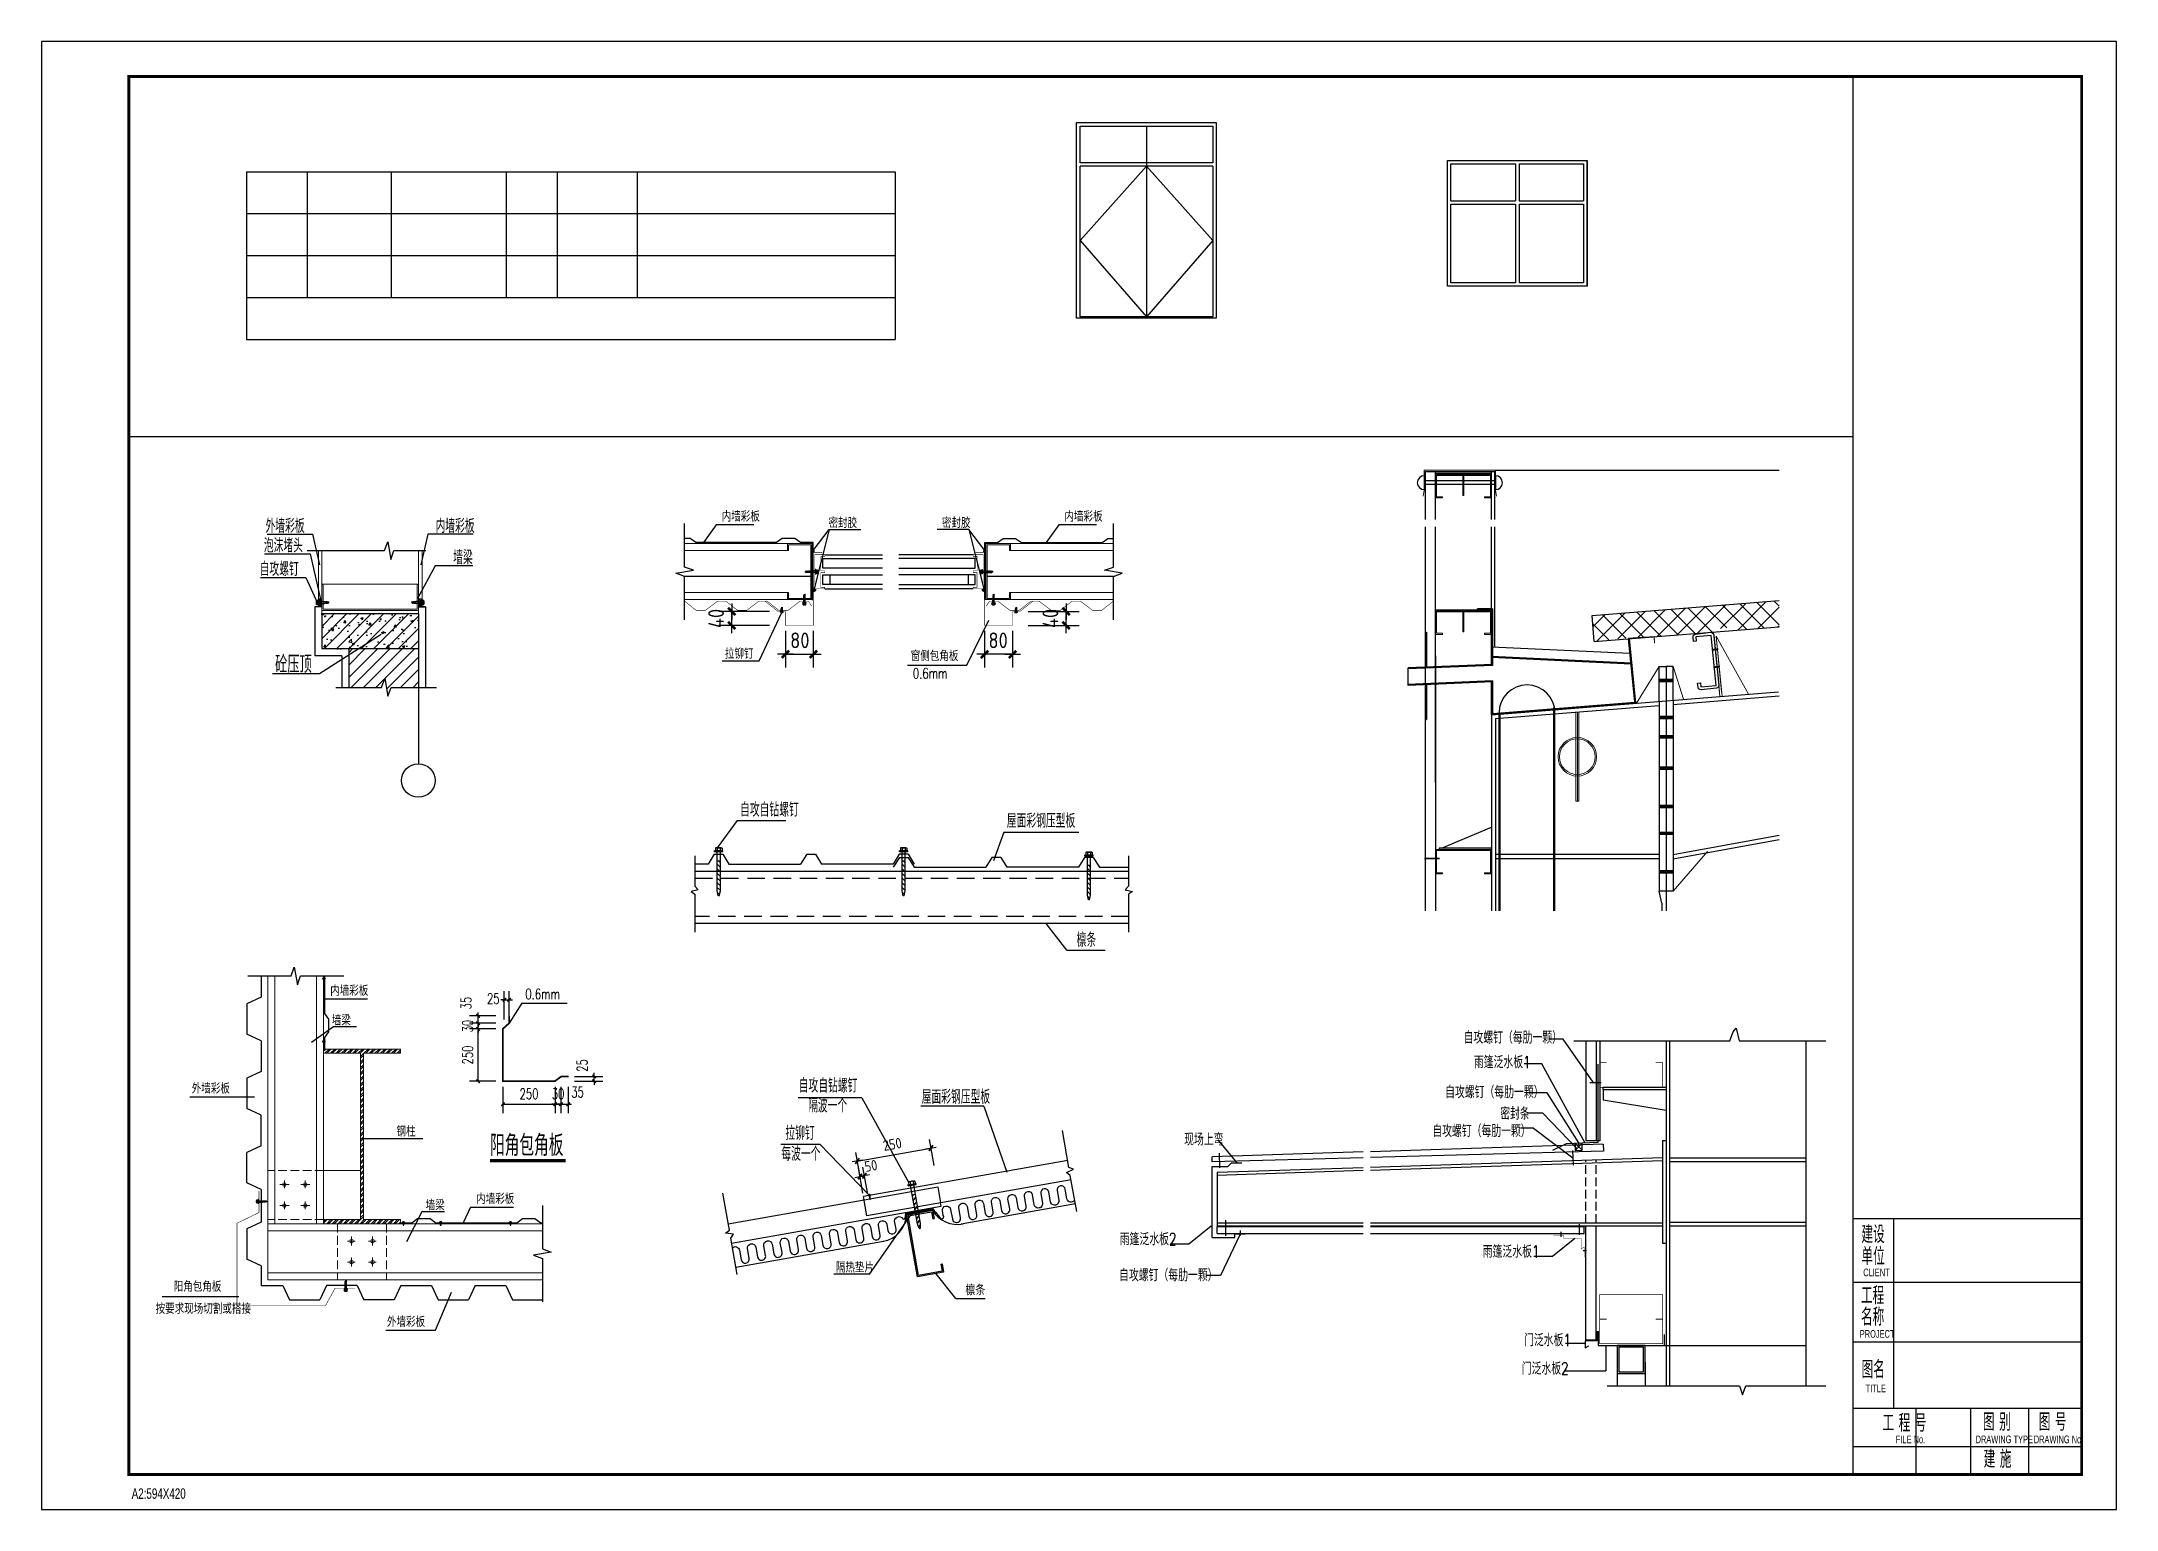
# Model space of a CAD drawing. Extents: x 41036 to 136639, y -66137 to 114692.
# Drawn here: x 41036 to 100436, y -66137 to -24137 of the extents above; entities that cross this region are included whole.
import ezdxf
from ezdxf.enums import TextEntityAlignment as Align

# ---------------------------------------------------------------- set-up
doc = ezdxf.new("R2010")
doc.units = 0
doc.header["$LTSCALE"] = 1000
doc.header["$MEASUREMENT"] = 0
doc.header["$PDMODE"] = 2
for name, pattern in [('ACAD_ISO04W100', [30.5, 24, -3, 0.5, -3]), ('DASH', [0.35, 0.25, -0.1]), ('DASHED', [0.75, 0.5, -0.25])]:
    doc.linetypes.add(name, pattern=pattern)
for name, color, linetype in [('0-kx', 4, 'Continuous'), ('0-tc', 8, 'Continuous'), ('0-win', 4, 'Continuous'), ('00-cc', 4, 'Continuous'), ('153', 153, 'Continuous'), ('2', 2, 'Continuous'), ('8', 3, 'Continuous'), ('9', 7, 'Continuous'), ('AXIS', 3, 'Continuous'), ('DIM_SYMB', 3, 'Continuous'), ('gcbh', 6, 'Continuous'), ('PUB_DIM', 3, 'Continuous'), ('PUB_HATCH', 8, 'Continuous'), ('PUB_TAB', 7, 'Continuous'), ('PUB_TEXT', 7, 'Continuous'), ('S_SURFACE', 6, 'Continuous'), ('SBEAM', 2, 'Continuous'), ('WALL', 11, 'Continuous'), ('wd', 144, 'Continuous'), ('WINDOW', 4, 'Continuous'), ('图框(修改)', 2, 'Continuous'), ('图框(锁住)', 7, 'Continuous'), ('砖墙', 4, 'Continuous'), ('钢板', 4, 'Continuous')]:
    doc.layers.add(name, color=color, linetype=linetype)
for name, color, linetype, lineweight in [('BOLT', 62, 'Continuous', 18), ('檩条', 200, 'Continuous', 5), ('轴线', 1, 'ACAD_ISO04W100', 9), ('钢柱', 4, 'Continuous', 25)]:
    doc.layers.add(name, color=color, linetype=linetype, lineweight=lineweight)
doc.layers.add('出图隐藏', color=7, linetype='Continuous', plot=False)
doc.styles.add('DIM_FONT', font='SIMPLEX', dxfattribs={"width": 0.7, "bigfont": 'GBCBIG'})
doc.styles.add('HZTXT', font='ROMANS.shx', dxfattribs={"width": 0.6, "bigfont": 'HZTXT.shx'})
doc.styles.get("Standard").update_dxf_attribs({"font": 'gbenor.shx', "bigfont": 'gbcbig.shx'})
doc.styles.add('TSSD_Dimension', font='tssdeng.shx', dxfattribs={"width": 0.7, "bigfont": 'hztxt.shx'})
doc.styles.add('天和', font='天和字符.shx', dxfattribs={"width": 0.7, "bigfont": '天和汉字.shx'})
doc.styles.add('天和黑体', font='天和字符.shx', dxfattribs={"width": 0.7, "bigfont": '天和黑体.shx'})
doc.dimstyles.new('AXIS150', dxfattribs={"dimscale": 1.5, "dimtxt": 300, "dimasz": 1, "dimexe": 250, "dimexo": 300, "dimgap": 150, "dimtad": 1, "dimdec": 0, "dimzin": 0, "dimdsep": 46, "dimtxsty": 'Standard', "dimblk": '_DIMX', "dimcen": 0.09, "dimclrt": 7, "dimadec": 1, "dimazin": 0, "dimtfac": 1, "dimtdec": 0, "dimtix": 1, "dimtmove": 2, "dimatfit": 3, "dimfxl": 0, "dimtolj": 1, "dimtzin": 0, "dimarcsym": 0})
doc.dimstyles.new('DIMN', dxfattribs={"dimtxt": 300, "dimasz": 100, "dimexe": 250, "dimexo": 300, "dimgap": 150, "dimtad": 1, "dimdec": 0, "dimzin": 0, "dimdsep": 46, "dimtxsty": 'DIM_FONT', "dimblk": 'ARCHTICK', "dimcen": 0.09, "dimclrt": 7, "dimazin": 2, "dimtfac": 1, "dimtdec": 0, "dimtix": 1, "dimtmove": 2, "dimatfit": 3, "dimfxl": 0, "dimtolj": 1, "dimtzin": 0, "dimarcsym": 0})
doc.dimstyles.new('DIMN150', dxfattribs={"dimscale": 1.5, "dimtxt": 300, "dimasz": 1, "dimexe": 250, "dimexo": 300, "dimgap": 150, "dimtad": 1, "dimdec": 0, "dimzin": 0, "dimdsep": 46, "dimtxsty": 'Standard', "dimblk": '_DIMX', "dimcen": 0.09, "dimclrt": 7, "dimadec": 1, "dimazin": 0, "dimtfac": 1, "dimtdec": 0, "dimtix": 1, "dimtmove": 2, "dimatfit": 3, "dimfxl": 0, "dimtolj": 1, "dimtzin": 0, "dimarcsym": 0})

msp = doc.modelspace()

# ---------------------------------------------------------------- texts
at = {"linetype": 'Continuous', "ltscale": 20}
msp.add_text('檩条', height=300, dxfattribs=at).set_placement((67482.3, -60006.6))
at = {"layer": 'PUB_TEXT', "width": 0.7}
for s, height, style, p in [('外墙彩板', 400, 'HZTXT', (47449.6, -38197.3)), ('内墙彩板', 400, 'HZTXT', (52316.5, -38197.3)), ('内墙彩板', 300, 'HZTXT', (60509, -37873.5)), ('密封胶', 300, 'HZTXT', (63565, -38056)), ('密封胶', 300, 'HZTXT', (66813.7, -38056)), ('内墙彩板', 300, 'HZTXT', (70319.6, -37873.5)), ('泡沫堵头', 400, 'HZTXT', (47401.4, -38755.9)), ('自攻螺钉', 400, 'HZTXT', (47281.5, -39428.6)), ('墙梁', 400, 'HZTXT', (52822.4, -39097.1)), ('拉铆钉', 300, 'HZTXT', (60598.6, -41800.3)), ('窗侧包角板', 300, 'HZTXT', (65919.7, -41863.1)), ('砼压顶', 500, 'TSSD_Dimension', (47723.5, -42204.6)), ('0.6mm', 300, 'HZTXT', (65982, -42365, 0)), ('自攻自钻螺钉', 400, 'HZTXT', (61032.7, -46314.7)), ('屋面彩钢压型板', 400, 'HZTXT', (68668.9, -46632.6)), ('檩条', 400, 'HZTXT', (70669.1, -50039.5)), ('内墙彩板', 300, 'HZTXT', (49301, -51440.3)), ('0.6mm', 300, 'HZTXT', (54888.5, -51539.6, 0)), ('墙梁', 300, 'HZTXT', (49347.5, -52288.8)), ('自攻螺钉（每肋一颗）', 350, 'HZTXT', (81745.2, -52808.8)), ('外墙彩板', 300, 'HZTXT', (45336.8, -54240)), ('自攻自钻螺钉', 400, 'HZTXT', (62712.4, -54209.1)), ('自攻螺钉（每肋一颗）', 350, 'HZTXT', (81217.5, -54370.4)), ('隔波一个', 400, 'HZTXT', (62981, -54778.5)), ('屋面彩钢压型板', 400, 'HZTXT', (66232.9, -54531.5)), ('密封条', 350, 'HZTXT', (82794.7, -54983.8)), ('钢柱', 300, 'HZTXT', (51198.7, -55467.5)), ('拉铆钉', 400, 'HZTXT', (62329.7, -55568)), ('自攻螺钉（每肋一颗）', 350, 'HZTXT', (80848.8, -55481.6)), ('阳角包角板', 600, 'HZTXT', (53876.9, -56021.8)), ('每波一个', 400, 'HZTXT', (62215.7, -56160.4)), ('现场上弯', 350, 'HZTXT', (73746.4, -55723.5)), ('墙梁', 300, 'HZTXT', (52034.6, -57578.7)), ('内墙彩板', 300, 'HZTXT', (53479.5, -57394.7)), ('隔热垫片', 300, 'HZTXT', (63776.3, -59358)), ('自攻螺钉（每肋一颗）', 350, 'HZTXT', (71884.5, -59608.3)), ('阳角包角板', 300, 'HZTXT', (44821.7, -59906.5)), ('按要求现场切割或搭接', 300, 'HZTXT', (44302.4, -60539.2)), ('外墙彩板', 300, 'HZTXT', (50924.4, -60915.9))]:
    msp.add_text(s, height=height, dxfattribs=dict(at, style=style)).set_placement(p)
at = {"layer": 'PUB_TEXT', "style": 'HZTXT', "width": 0.7}
for s, p in [('雨篷泛水板1', (82041.8, -53337.3)), ('雨篷泛水板2', (71903.8, -58402.1)), ('雨篷泛水板1', (82294.8, -58758.5)), ('门泛水板1', (83477, -61290.5)), ('门泛水板2', (83412.1, -62103.9))]:
    msp.add_text(s, height=350, dxfattribs=at).set_placement(p, align=Align.MIDDLE_LEFT)

# ---------------------------------------------------------------- blocks, each defined once
blk = doc.blocks.new('FDTERTER')
at = {"layer": '出图隐藏', "linetype": 'Continuous'}
blk.add_line((53642, 2888), (53642, 988), dxfattribs=at)
at = {"layer": '图框(锁住)', "color": 3, "linetype": 'Continuous'}
for p, q in [((59385, 41988), (-15, 41988)), ((-15, 41988), (-15, -12)), ((59385, -12), (59385, 41988)), ((53001, 8311), (53001, 2888)), ((51836, 6488), (58385, 6488)), ((51836, 4788), (58385, 4788)), ((55203, 2888), (55203, 988)), ((56864, 2888), (56864, 988)), ((51836, 1788), (58385, 1788)), ((51836, 988), (58385, 988)), ((-15, -12), (59385, -12))]:
    blk.add_line(p, q, dxfattribs=at)
at = {"layer": '图框(锁住)', "linetype": 'Continuous'}
for p, q in [((51836, 40988), (51836, 988)), ((51836, 8311), (58385, 8311)), ((51836, 2888), (58385, 2888))]:
    blk.add_line(p, q, dxfattribs=at)
at = {"layer": '图框(锁住)', "linetype": 'Continuous', "const_width": 80}
blk.add_lwpolyline([(58385, 39888), (58385, 40988), (2485, 40988), (2485, 988), (58385, 988)], close=True, dxfattribs=at)
at = {"layer": '图框(锁住)', "linetype": 'Continuous', "const_width": 35}
blk.add_lwpolyline([(51836, 988), (51836, 40988)], dxfattribs=at)
at = {"layer": '图框(修改)', "linetype": 'Continuous', "style": '天和', "width": 0.7}
blk.add_text('建 施', height=500, dxfattribs=at).set_placement((55582, 1179))
at = {"layer": '图框(锁住)', "color": 3, "linetype": 'Continuous', "width": 0.7}
for s, height, style, p in [('建设', 500, '天和', (52084, 7607)), ('单位', 500, '天和', (52084, 6980)), ('CLIENT', 220, '天和黑体', (52136, 6660)), ('工程', 500, '天和', (52070, 5859)), ('名称', 500, '天和', (52070, 5245)), ('PROJECT', 220, '天和黑体', (52036, 4901)), ('图名', 500, '天和', (52090, 3741)), ('TITLE', 220, '天和黑体', (52204, 3341)), ('工 程 号', 500, '天和', (52686, 2211)), ('图 别', 500, '天和', (55563, 2238)), ('图 号', 500, '天和', (57159, 2238)), ('FILE No.', 220, '天和黑体', (53068, 1883)), ('DRAWING TYPE', 220, '天和黑体', (55351, 1883)), ('DRAWING No.', 220, '天和黑体', (57016, 1883)), ('A2:594X420', 300, '天和', (2567, 292))]:
    blk.add_text(s, height=height, dxfattribs=dict(at, style=style)).set_placement(p)
blk = doc.blocks.new('FTR')
at = {"layer": '0-win'}
for p, q in [((53186, -38629), (55186, -38629)), ((53186, -40429), (53186, -38629)), ((54161, -38679), (54161, -39204)), ((54211, -38679), (54211, -39204)), ((55186, -40429), (55186, -38629)), ((53236, -39204), (54161, -39204)), ((53236, -39254), (54161, -39254)), ((54161, -39254), (54161, -40379)), ((54211, -39204), (55136, -39204)), ((54211, -39254), (55136, -39254)), ((54211, -39254), (54211, -40379)), ((55186, -40429), (53186, -40429))]:
    blk.add_line(p, q, dxfattribs=at)
blk.add_lwpolyline([(53186, -38629), (55186, -38629), (55186, -40429), (53186, -40429)], close=True, dxfattribs=at)
for points in [[(53236, -39204), (53236, -38679), (54161, -38679)], [(54211, -38679), (55136, -38679), (55136, -39204)], [(54161, -40379), (53236, -40379), (53236, -39254)], [(55136, -39254), (55136, -40379), (54211, -40379)]]:
    blk.add_lwpolyline(points, dxfattribs=at)
blk = doc.blocks.new('TRET')
at = {"layer": '0-tc'}
for points in [[(50186, -39254), (49236, -40317), (50186, -41409)], [(50186, -39254), (51136, -40317), (50186, -41409)]]:
    blk.add_lwpolyline(points, dxfattribs=at)
at = {"layer": '0-win'}
for p, q in [((50186, -38679), (50186, -41409)), ((51136, -39204), (49236, -39204)), ((50186, -39254), (49236, -39254)), ((51136, -39254), (50186, -39254)), ((50186, -39254), (50186, -41409))]:
    blk.add_line(p, q, dxfattribs=at)
blk.add_lwpolyline([(49186, -38629), (51186, -38629), (51186, -41429), (49186, -41429)], close=True, dxfattribs=at)
for points in [[(49236, -39204), (49236, -38679), (50161, -38679)], [(50161, -38679), (51136, -38679), (51136, -39204)], [(50186, -41409), (49236, -41409), (49236, -39254)], [(51136, -39254), (51136, -41409), (50186, -41409)]]:
    blk.add_lwpolyline(points, dxfattribs=at)
blk = doc.blocks.new('A$C645571FB')
at = {"layer": '2'}
for p, q in [((0, 72), (25, 101)), ((0, 72), (25, 90)), ((0, 72), (25, 80)), ((0, 72), (25, 43)), ((0, 72), (25, 54)), ((0, 72), (25, 64)), ((25, 101), (25, 43)), ((31, 94), (25, 101)), ((31, 50), (25, 43)), ((36, 101), (31, 94)), ((31, 94), (31, 50)), ((36, 43), (31, 50)), ((36, 101), (36, 43)), ((42, 94), (36, 101)), ((42, 50), (36, 43)), ((48, 101), (42, 94)), ((42, 94), (42, 50)), ((48, 43), (42, 50)), ((48, 101), (48, 43)), ((54, 94), (48, 101)), ((54, 50), (48, 43)), ((60, 101), (54, 94)), ((54, 94), (54, 50)), ((60, 43), (54, 50)), ((66, 94), (60, 101)), ((60, 101), (60, 43)), ((66, 50), (60, 43)), ((71, 101), (66, 94)), ((66, 94), (66, 50)), ((71, 43), (66, 50)), ((77, 94), (71, 101)), ((71, 101), (71, 43)), ((77, 50), (71, 43)), ((83, 101), (77, 94)), ((77, 94), (77, 50)), ((83, 43), (77, 50)), ((89, 94), (83, 101)), ((83, 101), (83, 43)), ((89, 50), (83, 43)), ((95, 101), (89, 94)), ((89, 94), (89, 50)), ((95, 43), (89, 50)), ((95, 101), (95, 43)), ((101, 94), (95, 101)), ((101, 50), (95, 43)), ((107, 101), (101, 94)), ((101, 94), (101, 50)), ((107, 43), (101, 50)), ((107, 101), (107, 43)), ((112, 94), (107, 101)), ((112, 50), (107, 43)), ((118, 101), (112, 94)), ((112, 94), (112, 50)), ((118, 43), (112, 50)), ((297, 101), (118, 101)), ((297, 43), (118, 43)), ((309, 144), (297, 144)), ((297, 144), (297, 0)), ((309, 0), (309, 144)), ((350, 130), (309, 130)), ((309, 130), (309, 14)), ((309, 101), (350, 101)), ((309, 43), (309, 101)), ((350, 43), (309, 43)), ((350, 14), (309, 14)), ((309, 14), (350, 14)), ((350, 14), (350, 130)), ((350, 101), (350, 43)), ((297, 0), (309, 0))]:
    blk.add_line(p, q, dxfattribs=at)
at = {"layer": '2', "extrusion": (0, 0, -1)}
for centre, start_param, end_param in [((332, 122), 1.570796, 3.141593), ((332, 22), 0, 1.570796)]:
    blk.add_ellipse(centre, major_axis=(0, 21.6), ratio=0.812, start_param=start_param, end_param=end_param, dxfattribs=at)
blk = doc.blocks.new('FDTGREGRE')
at = {"layer": 'PUB_HATCH'}
h = blk.add_hatch(dxfattribs=at)
h.set_pattern_fill('ANSI37', color=256, scale=3000, style=0)
h.set_pattern_definition([(45, (519032.6, 1086910.6), (-265.16504, 265.16504), []), (135, (519032.6, 1086910.6), (-265.16504, -265.16504), [])])
edge = h.paths.add_edge_path()
edge.add_line((294028, -16872), (294028, -16120))
edge.add_line((294028, -16120), (288689, -16547))
edge.add_line((288689, -16547), (288749, -17294))
edge.add_line((288749, -17294), (289051, -17270))
edge.add_line((289051, -17270), (289049, -17256))
edge.add_line((289049, -17256), (289746, -17187))
edge.add_line((289746, -17187), (289749, -17214))
edge.add_line((289749, -17214), (292153, -17022))
edge.add_arc((292233, -17019), 80, 95.71059, 182.57934, ccw=False)
edge.add_line((292225, -16939), (292663, -16895))
edge.add_arc((292671, -16975), 80, 5.71059, 95.71059, ccw=False)
edge.add_line((292751, -16967), (292751, -16974))
edge.add_line((292751, -16974), (294028, -16872))
at = {"layer": '0-tc'}
for p, q in [((285794, -17444), (289760, -17633)), ((285794, -17744), (289791, -17935)), ((285796, -17714), (289792, -17905)), ((290594, -18011), (290794, -18011)), ((290594, -19005), (290594, -18011)), ((290994, -18011), (290794, -18011)), ((290794, -18011), (290794, -18989)), ((290794, -18011), (290794, -18989)), ((290994, -18973), (290994, -18011)), ((285794, -19391), (285794, -21327)), ((286014, -25004), (286014, -19339)), ((286044, -25004), (286044, -19336)), ((287584, -25004), (287584, -19182)), ((287614, -25004), (287614, -19339))]:
    blk.add_line(p, q, dxfattribs=at)
at = {"layer": '0-tc', "const_width": 30}
blk.add_lwpolyline([(285394, -16376), (285809, -16376), (285809, -17981)], dxfattribs=at)
at = {"layer": '0-tc', "color": 2, "const_width": 30}
for points in [[(285809, -18421), (285809, -19374), (289915, -19044), (289734, -17216)], [(289915, -19044), (289732, -17203), (290451, -17158), (290466, -17343)]]:
    blk.add_lwpolyline(points, dxfattribs=at)
at = {"layer": '0-tc'}
blk.add_arc((286814, -19339), 800, 0, 180, dxfattribs=at)
at = {"layer": 'gcbh'}
for p, q in [((283907, -17030), (283937, -17030)), ((283907, -18030), (283907, -17030)), ((283937, -17030), (283937, -18029)), ((285824, -17951), (283407, -18051)), ((283407, -18551), (283407, -18051)), ((285826, -17981), (283408, -18081)), ((285823, -18421), (283406, -18521)), ((285824, -18451), (283407, -18551)), ((283907, -18530), (283907, -19530)), ((283937, -18530), (283937, -19530)), ((283907, -19530), (283937, -19530))]:
    blk.add_line(p, q, dxfattribs=at)
at = {"layer": 'PUB_HATCH'}
blk.add_line((285913, -12389, -26890), (294028, -12389, -26890), dxfattribs=at)
at = {"layer": 'PUB_TAB'}
blk.add_line((288734, -17296), (288674, -16548), dxfattribs=at)
at = {"layer": 'SBEAM'}
for p in [(285394, -16391), (285824, -16361)]:
    blk.add_line(p, (285394, -16361), dxfattribs=at)
for points in [[(285394, -16391), (285794, -16391), (285794, -17982)], [(285824, -16361), (285824, -17981)], [(285794, -18422), (285794, -19391), (289931, -19058), (289749, -17214)], [(285824, -18421), (285824, -19358), (289899, -19031), (289719, -17220)]]:
    blk.add_lwpolyline(points, dxfattribs=at)
blk.add_lwpolyline([(291577, -17291), (291565, -17172, -0.414214), (291637, -17084), (292073, -17032, -0.343915), (292162, -17112), (292305, -18545, -0.414214), (292234, -18632), (291796, -18676, -0.414214), (291708, -18605), (291696, -18485), (291776, -18477), (291788, -18597), (292226, -18553), (292082, -17120), (291645, -17164), (291657, -17283)], format="xyb", close=True, dxfattribs=at)
at = {"layer": 'wd', "color": 0}
for p, q in [((288674, -16548), (294028, -16120)), ((288734, -17296), (294028, -16872))]:
    blk.add_line(p, q, dxfattribs=at)
at = {"layer": 'WINDOW', "color": 2}
for p, q in [((283872, -12553, -26890), (283872, -12950, -26890)), ((285913, -12696, -26890), (283872, -12696, -26890)), ((285913, -12807, -26890), (283872, -12807, -26890)), ((285913, -12553, -26890), (285913, -12950, -26890))]:
    blk.add_line(p, q, dxfattribs=at)
for centre, start, end in [((283872, -12752, -26890), 90, 270), ((285913, -12752, -26890), 270, 90)]:
    blk.add_arc(centre, 199, start, end, dxfattribs=at)
at = {"layer": '檩条', "elevation": -26890}
blk.add_lwpolyline([(285594, -13185), (285794, -13185), (285794, -12485), (284194, -12485), (284194, -13185), (284394, -13185), (284394, -13155), (284224, -13155), (284224, -12515), (285764, -12515), (285764, -13155), (285594, -13155)], close=True, dxfattribs=at)
at = {"layer": '檩条'}
for points in [[(285594, -17091), (285794, -17091), (285794, -16391), (284194, -16391), (284194, -17091), (284394, -17091), (284394, -17061), (284224, -17061), (284224, -16421), (285764, -16421), (285764, -17061), (285594, -17061)], [(285594, -23944), (285794, -23944), (285794, -23244), (284194, -23244), (284194, -23944), (284394, -23944), (284394, -23914), (284224, -23914), (284224, -23274), (285764, -23274), (285764, -23914), (285594, -23914)]]:
    blk.add_lwpolyline(points, close=True, dxfattribs=at)
at = {"layer": '檩条', "const_width": 45}
blk.add_lwpolyline([(283873, -23506), (284314, -23506)], dxfattribs=at)
at = {"layer": '轴线', "color": 7, "linetype": 'ByBlock'}
for p, q in [((283872, -12389, -26890), (283872, -12962, -26890)), ((283872, -12389, -26890), (285913, -12389, -26890)), ((285913, -12389, -26890), (285913, -12962, -26890)), ((283872, -12962, -26890), (283843, -13138, -26890)), ((285913, -12962, -26890), (285942, -13138, -26890)), ((288214, -19316), (288214, -21866)), ((288294, -19309), (288294, -21866)), ((288214, -21866), (288254, -21866)), ((288294, -21866), (288254, -21866))]:
    blk.add_line(p, q, dxfattribs=at)
at = {"layer": '轴线', "color": 7}
for p, q in [((292325, -18738), (292165, -17146)), ((292337, -18865), (292166, -17147)), ((292384, -18732), (292225, -17140)), ((293158, -18800), (292225, -17140)), ((292397, -18858), (292225, -17141)), ((289946, -19057), (290594, -18011)), ((291297, -18949), (290994, -18011)), ((291977, -23299), (290994, -24436))]:
    blk.add_line(p, q, dxfattribs=at)
at = {"layer": '轴线', "color": 1, "linetype": 'ByBlock'}
blk.add_line((288254, -19312), (288254, -21866), dxfattribs=at)
at = {"layer": '轴线', "color": 4, "linetype": 'ByBlock', "elevation": -26890}
for points in [[(284244, -12545), (284994, -12545), (284994, -12515), (284244, -12515)], [(284979, -13115), (285009, -13115), (285009, -12545), (284979, -12545)], [(284994, -12545), (285744, -12545), (285744, -12515), (284994, -12515)]]:
    blk.add_lwpolyline(points, close=True, dxfattribs=at)
at = {"layer": '轴线', "color": 4, "linetype": 'ByBlock'}
for points in [[(284244, -16451), (284994, -16451), (284994, -16421), (284244, -16421)], [(284979, -17021), (285009, -17021), (285009, -16451), (284979, -16451)], [(284994, -16451), (285744, -16451), (285744, -16421), (284994, -16421)]]:
    blk.add_lwpolyline(points, close=True, dxfattribs=at)
at = {"layer": '轴线', "color": 4, "const_width": 50}
for points in [[(292288, -17515), (292099, -17534)], [(292338, -18013), (292149, -18032)]]:
    blk.add_lwpolyline(points, dxfattribs=at)
at = {"layer": '轴线', "color": 1, "linetype": 'ByBlock', "const_width": 100}
for points in [[(290594, -18409), (290994, -18409)], [(290594, -19471), (290994, -19471)], [(290594, -20021), (290994, -20021)], [(290594, -20921), (290994, -20921)], [(290594, -22018), (290994, -22018)], [(290594, -22786), (290994, -22786)], [(290594, -23886), (290994, -23886)]]:
    blk.add_lwpolyline(points, dxfattribs=at)
at = {"layer": '轴线', "color": 7, "linetype": 'ByBlock'}
for radius in [552, 512]:
    blk.add_circle((288254, -20594), radius, dxfattribs=at)
at = {"layer": '钢板'}
blk.add_lwpolyline([(284369, -23206), (285794, -22606), (285794, -23206), (284369, -23206)], dxfattribs=at)
blk.add_lwpolyline([(284294, -23244), (285794, -23244), (285794, -23206), (284294, -23206)], close=True, dxfattribs=at)
at = {"layer": '钢柱'}
for p, q in [((283907, -12435, -26890), (285894, -12435, -26890)), ((284194, -13804, -20452), (284194, -12435, -26890)), ((285794, -13804, -17162), (285794, -12435, -26890)), ((285894, -13804, -16300), (285894, -12435, -26890)), ((285794, -12485, -26890), (284194, -12485, -26890)), ((284194, -21327), (284194, -14018, -19868)), ((285794, -17982), (285794, -14018, -16280)), ((285894, -17449), (285894, -14018, -15339)), ((285794, -19391), (285794, -18422)), ((285794, -19389), (294017, -18731)), ((290594, -19005), (290594, -24436)), ((290794, -18989), (290794, -25004)), ((290994, -19093), (294028, -18850)), ((290994, -18973), (290994, -24436)), ((285794, -19391), (285794, -25004)), ((285914, -19500), (290594, -19125)), ((285914, -19500), (285914, -25004)), ((290994, -23392), (294028, -22841)), ((290994, -23515), (294028, -22964)), ((290594, -23392), (285914, -23392)), ((290594, -23512), (285914, -23512)), ((290994, -24436), (290594, -24436)), ((290674, -24779), (290594, -24436)), ((290674, -24779), (290674, -25004))]:
    blk.add_line(p, q, dxfattribs=at)
for points in [[(283907, -13804), (283907, -12435)], [(283907, -25004), (283907, -14018)], [(284194, -17702), (284194, -25004)]]:
    blk.add_lwpolyline(points, dxfattribs=at)
blk = doc.blocks.new('_ArchTick')
at = {"color": 0, "linetype": 'ByBlock', "const_width": 0.4}
blk.add_lwpolyline([(-0.5, -0.5), (0.5, 0.5)], dxfattribs=at)
blk = doc.blocks.new('*D36')
at = {"layer": 'Defpoints', "color": 0, "linetype": 'ByBlock', "transparency": 16777216}
for p in [(53536, -52386), (54339, -52386), (54339, -53885)]:
    blk.add_point(p, dxfattribs=at)
at = {"layer": 'PUB_DIM', "color": 0, "linetype": 'ByBlock', "lineweight": -2, "transparency": 16777216}
for p, q in [((54039, -52386), (53286, -52386)), ((53536, -53885), (53536, -52386)), ((54039, -53885), (53286, -53885))]:
    blk.add_line(p, q, dxfattribs=at)
at = {"layer": 'PUB_DIM', "color": 0, "linetype": 'ByBlock', "lineweight": -2, "transparency": 16777216, "xscale": 100, "yscale": 100, "zscale": 100}
for p, rotation in [((53536, -52386), 90), ((53536, -53885), 270)]:
    blk.add_blockref('_ArchTick', p, dxfattribs=dict(at, rotation=rotation))
at = {"layer": 'PUB_DIM', "color": 7, "linetype": 'ByBlock', "transparency": 16777216, "insert": (53236, -53136), "char_height": 300, "attachment_point": 5, "rotation": 90, "style": 'DIM_FONT'}
blk.add_mtext('\\A1;250', dxfattribs=at)
blk = doc.blocks.new('*D37')
at = {"layer": 'Defpoints', "color": 0, "linetype": 'ByBlock', "transparency": 16777216}
for p in [(55990, -53748), (55990, -53885), (56857, -53748)]:
    blk.add_point(p, dxfattribs=at)
at = {"layer": 'PUB_DIM', "color": 0, "linetype": 'ByBlock', "lineweight": -2, "transparency": 16777216}
for p, q in [((56290, -53748), (57107, -53748)), ((56290, -53885), (57107, -53885)), ((56857, -53748), (56857, -53648)), ((56857, -53885), (56857, -53748)), ((56857, -53885), (56857, -53985))]:
    blk.add_line(p, q, dxfattribs=at)
at = {"layer": 'PUB_DIM', "color": 0, "linetype": 'ByBlock', "lineweight": -2, "transparency": 16777216, "xscale": 100, "yscale": 100, "zscale": 100}
for p, rotation in [((56857, -53748), 270), ((56857, -53885), 90)]:
    blk.add_blockref('_ArchTick', p, dxfattribs=dict(at, rotation=rotation))
at = {"layer": 'PUB_DIM', "color": 7, "linetype": 'ByBlock', "transparency": 16777216, "insert": (56512, -53433), "char_height": 300, "attachment_point": 5, "rotation": 90, "style": 'DIM_FONT'}
blk.add_mtext('\\A1;25', dxfattribs=at)
blk = doc.blocks.new('*D38')
at = {"layer": 'Defpoints', "color": 0, "linetype": 'ByBlock', "transparency": 16777216}
for p in [(54243, -53742), (55743, -53742), (55743, -54544)]:
    blk.add_point(p, dxfattribs=at)
at = {"layer": 'PUB_DIM', "color": 0, "linetype": 'ByBlock', "lineweight": -2, "transparency": 16777216}
for p, q in [((54243, -54042), (54243, -54794)), ((55743, -54042), (55743, -54794)), ((54243, -54544), (55743, -54544))]:
    blk.add_line(p, q, dxfattribs=at)
at = {"layer": 'PUB_DIM', "color": 0, "linetype": 'ByBlock', "lineweight": -2, "transparency": 16777216, "xscale": 100, "yscale": 100, "zscale": 100, "rotation": 180}
blk.add_blockref('_ArchTick', (54243, -54544), dxfattribs=at)
at = {"layer": 'PUB_DIM', "color": 0, "linetype": 'ByBlock', "lineweight": -2, "transparency": 16777216, "xscale": 100, "yscale": 100, "zscale": 100}
blk.add_blockref('_ArchTick', (55743, -54544), dxfattribs=at)
at = {"layer": 'PUB_DIM', "color": 7, "linetype": 'ByBlock', "transparency": 16777216, "insert": (54993, -54244), "char_height": 300, "attachment_point": 5, "style": 'DIM_FONT'}
blk.add_mtext('\\A1;250', dxfattribs=at)
blk = doc.blocks.new('*D39')
at = {"layer": 'Defpoints', "color": 0, "linetype": 'ByBlock', "transparency": 16777216}
for p in [(55904, -53742), (56113, -53742), (56113, -54544)]:
    blk.add_point(p, dxfattribs=at)
at = {"layer": 'PUB_DIM', "color": 0, "linetype": 'ByBlock', "lineweight": -2, "transparency": 16777216}
for p, q in [((55904, -54042), (55904, -54794)), ((56113, -54042), (56113, -54794)), ((55904, -54544), (55804, -54544)), ((55904, -54544), (56113, -54544)), ((56113, -54544), (56213, -54544))]:
    blk.add_line(p, q, dxfattribs=at)
at = {"layer": 'PUB_DIM', "color": 0, "linetype": 'ByBlock', "lineweight": -2, "transparency": 16777216, "xscale": 100, "yscale": 100, "zscale": 100}
blk.add_blockref('_ArchTick', (55904, -54544), dxfattribs=at)
at = {"layer": 'PUB_DIM', "color": 0, "linetype": 'ByBlock', "lineweight": -2, "transparency": 16777216, "xscale": 100, "yscale": 100, "zscale": 100, "rotation": 180}
blk.add_blockref('_ArchTick', (56113, -54544), dxfattribs=at)
at = {"layer": 'PUB_DIM', "color": 7, "linetype": 'ByBlock', "transparency": 16777216, "insert": (56383, -54199), "char_height": 300, "attachment_point": 5, "style": 'DIM_FONT'}
blk.add_mtext('\\A1;35', dxfattribs=at)
blk = doc.blocks.new('*D40')
at = {"layer": 'Defpoints', "color": 0, "linetype": 'ByBlock', "transparency": 16777216}
for p in [(55743, -53742), (55904, -53742), (55904, -54544)]:
    blk.add_point(p, dxfattribs=at)
at = {"layer": 'PUB_DIM', "color": 0, "linetype": 'ByBlock', "lineweight": -2, "transparency": 16777216}
for p, q in [((55743, -54042), (55743, -54794)), ((55904, -54042), (55904, -54794)), ((55743, -54544), (55643, -54544)), ((55743, -54544), (55904, -54544)), ((55904, -54544), (56004, -54544))]:
    blk.add_line(p, q, dxfattribs=at)
at = {"layer": 'PUB_DIM', "color": 0, "linetype": 'ByBlock', "lineweight": -2, "transparency": 16777216, "xscale": 100, "yscale": 100, "zscale": 100}
blk.add_blockref('_ArchTick', (55743, -54544), dxfattribs=at)
at = {"layer": 'PUB_DIM', "color": 0, "linetype": 'ByBlock', "lineweight": -2, "transparency": 16777216, "xscale": 100, "yscale": 100, "zscale": 100, "rotation": 180}
blk.add_blockref('_ArchTick', (55904, -54544), dxfattribs=at)
at = {"layer": 'PUB_DIM', "color": 7, "linetype": 'ByBlock', "transparency": 16777216, "insert": (55824, -54244), "char_height": 300, "attachment_point": 5, "style": 'DIM_FONT'}
blk.add_mtext('\\A1;30', dxfattribs=at)
blk = doc.blocks.new('*D41')
at = {"layer": 'Defpoints', "color": 0, "linetype": 'ByBlock', "transparency": 16777216}
for p in [(53536, -52015), (54339, -52015), (54339, -52224)]:
    blk.add_point(p, dxfattribs=at)
at = {"layer": 'PUB_DIM', "color": 0, "linetype": 'ByBlock', "lineweight": -2, "transparency": 16777216}
for p, q in [((54039, -52015), (53286, -52015)), ((54039, -52224), (53286, -52224)), ((53536, -52015), (53536, -51915)), ((53536, -52224), (53536, -52015)), ((53536, -52224), (53536, -52324))]:
    blk.add_line(p, q, dxfattribs=at)
at = {"layer": 'PUB_DIM', "color": 0, "linetype": 'ByBlock', "lineweight": -2, "transparency": 16777216, "xscale": 100, "yscale": 100, "zscale": 100}
for p, rotation in [((53536, -52015), 270), ((53536, -52224), 90)]:
    blk.add_blockref('_ArchTick', p, dxfattribs=dict(at, rotation=rotation))
at = {"layer": 'PUB_DIM', "color": 7, "linetype": 'ByBlock', "transparency": 16777216, "insert": (53191, -51650), "char_height": 300, "attachment_point": 5, "rotation": 90, "style": 'DIM_FONT'}
blk.add_mtext('\\A1;35', dxfattribs=at)
blk = doc.blocks.new('*D42')
at = {"layer": 'Defpoints', "color": 0, "linetype": 'ByBlock', "transparency": 16777216}
for p in [(53536, -52224), (54339, -52224), (54339, -52386)]:
    blk.add_point(p, dxfattribs=at)
at = {"layer": 'PUB_DIM', "color": 0, "linetype": 'ByBlock', "lineweight": -2, "transparency": 16777216}
for p, q in [((54039, -52224), (53286, -52224)), ((53536, -52224), (53536, -52124)), ((53536, -52386), (53536, -52224)), ((54039, -52386), (53286, -52386)), ((53536, -52386), (53536, -52486))]:
    blk.add_line(p, q, dxfattribs=at)
at = {"layer": 'PUB_DIM', "color": 0, "linetype": 'ByBlock', "lineweight": -2, "transparency": 16777216, "xscale": 100, "yscale": 100, "zscale": 100}
for p, rotation in [((53536, -52224), 270), ((53536, -52386), 90)]:
    blk.add_blockref('_ArchTick', p, dxfattribs=dict(at, rotation=rotation))
at = {"layer": 'PUB_DIM', "color": 7, "linetype": 'ByBlock', "transparency": 16777216, "insert": (53236, -52305), "char_height": 300, "attachment_point": 5, "rotation": 90, "style": 'DIM_FONT'}
blk.add_mtext('\\A1;30', dxfattribs=at)
blk = doc.blocks.new('*D43')
at = {"layer": 'Defpoints', "color": 0, "linetype": 'ByBlock', "transparency": 16777216}
for p in [(54422, -51553), (54285, -52420), (54422, -52420)]:
    blk.add_point(p, dxfattribs=at)
at = {"layer": 'PUB_DIM', "color": 0, "linetype": 'ByBlock', "lineweight": -2, "transparency": 16777216}
for p, q in [((54285, -51553), (54185, -51553)), ((54285, -52120), (54285, -51303)), ((54285, -51553), (54422, -51553)), ((54422, -52120), (54422, -51303)), ((54422, -51553), (54522, -51553))]:
    blk.add_line(p, q, dxfattribs=at)
at = {"layer": 'PUB_DIM', "color": 0, "linetype": 'ByBlock', "lineweight": -2, "transparency": 16777216, "xscale": 100, "yscale": 100, "zscale": 100}
blk.add_blockref('_ArchTick', (54285, -51553), dxfattribs=at)
at = {"layer": 'PUB_DIM', "color": 0, "linetype": 'ByBlock', "lineweight": -2, "transparency": 16777216, "xscale": 100, "yscale": 100, "zscale": 100, "rotation": 180}
blk.add_blockref('_ArchTick', (54422, -51553), dxfattribs=at)
at = {"layer": 'PUB_DIM', "color": 7, "linetype": 'ByBlock', "transparency": 16777216, "insert": (53970, -51522), "char_height": 300, "attachment_point": 5, "style": 'DIM_FONT'}
blk.add_mtext('\\A1;25', dxfattribs=at)
blk = doc.blocks.new('A$C6A0F2F39')
at = {"layer": '2'}
for p, q in [((0, 12), (42, 12)), ((54, 84), (165, 84)), ((54, 36), (165, 36)), ((286, 60), (261, 84)), ((286, 60), (261, 36))]:
    blk.add_line(p, q, dxfattribs=at)
at = {"layer": '2', "color": 1}
for p, q in [((171, 78), (171, 42)), ((177, 84), (177, 36)), ((183, 78), (183, 42)), ((189, 84), (189, 36)), ((195, 78), (195, 42)), ((201, 84), (201, 36)), ((207, 78), (207, 42)), ((213, 84), (213, 36)), ((219, 78), (219, 42)), ((225, 84), (225, 36)), ((231, 78), (231, 42)), ((237, 84), (237, 36)), ((243, 78), (243, 42)), ((249, 84), (249, 36)), ((255, 78), (255, 42)), ((261, 84), (261, 36)), ((286, 60), (261, 75)), ((286, 60), (261, 66)), ((286, 60), (261, 54)), ((286, 60), (261, 45))]:
    blk.add_line(p, q, dxfattribs=at)
at = {"layer": '2'}
for points in [[(42, 108), (42, 12), (0, 12), (0, 108)], [(0, 84), (0, 36), (42, 36), (42, 84)], [(54, 120), (54, 0), (42, 0), (42, 120)]]:
    blk.add_lwpolyline(points, close=True, dxfattribs=at)
for points in [[(165, 84), (171, 78), (177, 84)], [(165, 36), (171, 42), (177, 36)], [(177, 84), (183, 78), (189, 84)], [(177, 36), (183, 42), (189, 36)], [(189, 84), (195, 78), (201, 84)], [(189, 36), (195, 42), (201, 36)], [(201, 84), (207, 78), (213, 84)], [(201, 36), (207, 42), (213, 36)], [(213, 84), (219, 78), (225, 84)], [(213, 36), (219, 42), (225, 36)], [(225, 84), (231, 78), (237, 84)], [(225, 36), (231, 42), (237, 36)], [(237, 84), (243, 78), (249, 84)], [(237, 36), (243, 42), (249, 36)], [(249, 84), (255, 78), (261, 84)], [(249, 36), (255, 42), (261, 36)]]:
    blk.add_lwpolyline(points, dxfattribs=at)
for centre, start, end in [((18, 102), 180, 270), ((18, 18), 90, 180)]:
    blk.add_arc(centre, 18, start, end, dxfattribs=at)
blk = doc.blocks.new('A$C61B90688')
at = {"layer": '2'}
for p, q in [((0, 12), (42, 12)), ((54, 84), (392, 84)), ((54, 36), (392, 36)), ((513, 60), (488, 84)), ((513, 60), (488, 36))]:
    blk.add_line(p, q, dxfattribs=at)
at = {"layer": '2', "color": 1}
for p, q in [((398, 78), (398, 42)), ((404, 84), (404, 36)), ((410, 78), (410, 42)), ((416, 84), (416, 36)), ((422, 78), (422, 42)), ((428, 84), (428, 36)), ((434, 78), (434, 42)), ((440, 84), (440, 36)), ((446, 78), (446, 42)), ((452, 84), (452, 36)), ((458, 78), (458, 42)), ((464, 84), (464, 36)), ((470, 78), (470, 42)), ((476, 84), (476, 36)), ((482, 78), (482, 42)), ((488, 84), (488, 36)), ((513, 60), (488, 75)), ((513, 60), (488, 66)), ((513, 60), (488, 54)), ((513, 60), (488, 45))]:
    blk.add_line(p, q, dxfattribs=at)
at = {"layer": '2'}
for points in [[(42, 108), (42, 12), (0, 12), (0, 108)], [(0, 84), (0, 36), (42, 36), (42, 84)], [(54, 120), (54, 0), (42, 0), (42, 120)]]:
    blk.add_lwpolyline(points, close=True, dxfattribs=at)
for points in [[(392, 84), (398, 78), (404, 84)], [(392, 36), (398, 42), (404, 36)], [(404, 84), (410, 78), (416, 84)], [(404, 36), (410, 42), (416, 36)], [(416, 84), (422, 78), (428, 84)], [(416, 36), (422, 42), (428, 36)], [(428, 84), (434, 78), (440, 84)], [(428, 36), (434, 42), (440, 36)], [(440, 84), (446, 78), (452, 84)], [(440, 36), (446, 42), (452, 36)], [(452, 84), (458, 78), (464, 84)], [(452, 36), (458, 42), (464, 36)], [(464, 84), (470, 78), (476, 84)], [(464, 36), (470, 42), (476, 36)], [(476, 84), (482, 78), (488, 84)], [(476, 36), (482, 42), (488, 36)]]:
    blk.add_lwpolyline(points, dxfattribs=at)
for centre, start, end in [((18, 102), 180, 270), ((18, 18), 90, 180)]:
    blk.add_arc(centre, 18, start, end, dxfattribs=at)
blk = doc.blocks.new('_DIMX')
blk.add_line((-150, 0), (150, 0))
at = {"const_width": 50}
blk.add_lwpolyline([(-70, -70), (70, 70)], dxfattribs=at)
blk = doc.blocks.new('*D44')
at = {"layer": 'AXIS', "color": 0, "lineweight": -2, "transparency": 16777216}
for p, q in [((68035, -40994), (68035, -42044)), ((68835, -40994), (68835, -42044)), ((68833, -41669), (68036, -41669))]:
    blk.add_line(p, q, dxfattribs=at)
at = {"layer": 'Defpoints', "color": 0, "transparency": 16777216}
for p in [(68035, -40544), (68835, -40544), (68035, -41669)]:
    blk.add_point(p, dxfattribs=at)
at = {"layer": 'AXIS', "color": 0, "lineweight": -2, "transparency": 16777216, "xscale": 1.5, "yscale": 1.5, "zscale": 1.5, "rotation": 180}
blk.add_blockref('_DIMX', (68035, -41669), dxfattribs=at)
at = {"layer": 'AXIS', "color": 0, "lineweight": -2, "transparency": 16777216, "xscale": 1.5, "yscale": 1.5, "zscale": 1.5}
blk.add_blockref('_DIMX', (68835, -41669), dxfattribs=at)
at = {"layer": 'AXIS', "color": 7, "transparency": 16777216, "insert": (68421, -41270), "char_height": 450, "attachment_point": 5}
blk.add_mtext('\\A1;80', dxfattribs=at)
blk = doc.blocks.new('*D45')
at = {"layer": 'AXIS', "color": 0, "lineweight": -2, "transparency": 16777216}
for p, q in [((69285, -40444), (70743, -40444)), ((69285, -40844), (70743, -40844)), ((70368, -40442), (70368, -40441)), ((70368, -40844), (70368, -40444)), ((70368, -40845), (70368, -40847))]:
    blk.add_line(p, q, dxfattribs=at)
at = {"layer": 'Defpoints', "color": 0, "transparency": 16777216}
for p in [(68835, -40444), (68835, -40844), (70368, -40444)]:
    blk.add_point(p, dxfattribs=at)
at = {"layer": 'AXIS', "color": 0, "lineweight": -2, "transparency": 16777216, "xscale": 1.5, "yscale": 1.5, "zscale": 1.5}
for p, rotation in [((70368, -40444), 270), ((70368, -40844), 90)]:
    blk.add_blockref('_DIMX', p, dxfattribs=dict(at, rotation=rotation))
at = {"layer": 'AXIS', "color": 7, "transparency": 16777216, "insert": (69918, -40644), "char_height": 450, "attachment_point": 5, "rotation": 90}
blk.add_mtext('\\A1;40', dxfattribs=at)
blk = doc.blocks.new('*D46')
at = {"layer": 'AXIS', "color": 0, "lineweight": -2, "transparency": 16777216}
for p, q in [((61881, -40444), (60422, -40444)), ((61881, -40844), (60422, -40844)), ((60797, -40442), (60797, -40441)), ((60797, -40844), (60797, -40444)), ((60797, -40845), (60797, -40847))]:
    blk.add_line(p, q, dxfattribs=at)
at = {"layer": 'Defpoints', "color": 0, "transparency": 16777216}
for p in [(60797, -40444), (62331, -40444), (62331, -40844)]:
    blk.add_point(p, dxfattribs=at)
at = {"layer": 'AXIS', "color": 0, "lineweight": -2, "transparency": 16777216, "xscale": 1.5, "yscale": 1.5, "zscale": 1.5}
for p, rotation in [((60797, -40444), 270), ((60797, -40844), 90)]:
    blk.add_blockref('_DIMX', p, dxfattribs=dict(at, rotation=rotation))
at = {"layer": 'AXIS', "color": 7, "transparency": 16777216, "insert": (60347, -40644), "char_height": 450, "attachment_point": 5, "rotation": 90}
blk.add_mtext('\\A1;40', dxfattribs=at)
blk = doc.blocks.new('*D47')
at = {"layer": 'AXIS', "color": 0, "lineweight": -2, "transparency": 16777216}
for p, q in [((62331, -40994), (62331, -42044)), ((63131, -40994), (63131, -42044)), ((62332, -41669), (63129, -41669))]:
    blk.add_line(p, q, dxfattribs=at)
at = {"layer": 'Defpoints', "color": 0, "transparency": 16777216}
for p in [(62331, -40544), (63131, -40544), (63131, -41669)]:
    blk.add_point(p, dxfattribs=at)
at = {"layer": 'AXIS', "color": 0, "lineweight": -2, "transparency": 16777216, "xscale": 1.5, "yscale": 1.5, "zscale": 1.5, "rotation": 180}
blk.add_blockref('_DIMX', (62331, -41669), dxfattribs=at)
at = {"layer": 'AXIS', "color": 0, "lineweight": -2, "transparency": 16777216, "xscale": 1.5, "yscale": 1.5, "zscale": 1.5}
blk.add_blockref('_DIMX', (63131, -41669), dxfattribs=at)
at = {"layer": 'AXIS', "color": 7, "transparency": 16777216, "insert": (62745, -41270), "char_height": 450, "attachment_point": 5}
blk.add_mtext('\\A1;80', dxfattribs=at)
blk = doc.blocks.new('*X49')
at = {"color": 0}
for p, q in [((903710.7, -307545.5), (903713.7, -307542.6)), ((903710.7, -307554.3), (903716.7, -307548.3)), ((903710.7, -307563.2), (903716.7, -307557.2)), ((903710.7, -307572), (903716.7, -307566)), ((903710.7, -307580.9), (903716.7, -307574.9)), ((903710.7, -307589.7), (903716.7, -307583.7)), ((903710.7, -307598.5), (903716.7, -307592.5)), ((903712.2, -307606), (903716.1, -307602))]:
    blk.add_line(p, q, dxfattribs=at)
blk = doc.blocks.new('*X50')
at = {"color": 0}
for p, q in [((903710.7, -307545.5), (903713.7, -307542.6)), ((903710.7, -307554.3), (903716.7, -307548.3)), ((903710.7, -307563.2), (903716.7, -307557.2)), ((903710.7, -307572), (903716.7, -307566)), ((903710.7, -307580.9), (903716.7, -307574.9)), ((903710.7, -307589.7), (903716.7, -307583.7)), ((903710.7, -307598.5), (903716.7, -307592.5)), ((903712.2, -307606), (903716.1, -307602))]:
    blk.add_line(p, q, dxfattribs=at)
blk = doc.blocks.new('*D52')
at = {"layer": 'AXIS', "color": 0, "lineweight": -2, "transparency": 16777216}
for p, q in [((64552, -57087), (64424, -56364)), ((64678, -57064), (64551, -56342)), ((64467, -56610), (64466, -56610)), ((64468, -56610), (64594, -56588)), ((64595, -56588), (64596, -56587))]:
    blk.add_line(p, q, dxfattribs=at)
at = {"layer": 'Defpoints', "color": 0, "transparency": 16777216}
for p in [(64594, -56588), (64569, -57185), (64696, -57163)]:
    blk.add_point(p, dxfattribs=at)
at = {"layer": 'AXIS', "color": 0, "lineweight": -2, "transparency": 16777216}
for p, rotation in [((64468, -56610), 10.00000000001827), ((64594, -56588), 190.0000000000183)]:
    blk.add_blockref('_DIMX', p, dxfattribs=dict(at, rotation=rotation))
at = {"layer": 'AXIS', "color": 7, "transparency": 16777216, "insert": (64781, -56303), "char_height": 300, "attachment_point": 5, "rotation": 10}
blk.add_mtext('\\A1;50', dxfattribs=at)

# ---------------------------------------------------------------- dimensions: what is measured, and where the dimension line sits
at = {"layer": 'AXIS'}
for base, p1, p2, picture, middle in [((60797.3, -40443.5), (62330.9, -40843.5), (62330.9, -40443.5), '*D46', (60347.3, -40643.5)), ((70368.5, -40443.5), (68834.8, -40843.5), (68834.8, -40443.5), '*D45', (69918.5, -40643.5))]:
    dim = msp.add_linear_dim(base=base, p1=p1, p2=p2, angle=90, dimstyle='DIMN150', override={"dimlfac": 0.1}, dxfattribs=at)
    dim.commit()
    dim.dimension.update_dxf_attribs({"geometry": picture, "text_midpoint": middle})
for base, p1, p2, angle, picture, middle in [((63130.9, -41669.4), (62330.9, -40543.5), (63130.9, -40543.5), 0, '*D47', (62745.1, -41269.9)), ((68034.8, -41669.4), (68834.8, -40543.5), (68034.8, -40543.5), 180, '*D44', (68420.7, -41269.9))]:
    dim = msp.add_linear_dim(base=base, p1=p1, p2=p2, angle=angle, dimstyle='DIMN150', override={"dimlfac": 0.1}, dxfattribs=at)
    dim.commit()
    dim.dimension.update_dxf_attribs({"geometry": picture, "text_midpoint": middle, "dimtype": 161})
msp.add_aligned_dim(p1=(64494.4, -56762.7), p2=(66604.1, -56390.7), distance=603.4, text='250', dimstyle='AXIS150', override={"dimscale": 1, "dimexo": 100}, dxfattribs=at).render()
dim = msp.add_linear_dim(base=(64594.1, -56587.7), p1=(64568.9, -57185.2), p2=(64695.5, -57162.9), angle=10, text='50', dimstyle='AXIS150', override={"dimscale": 1, "dimexo": 100}, dxfattribs=at)
dim.commit()
dim.dimension.update_dxf_attribs({"geometry": '*D52', "text_midpoint": (64780.7, -56303.5), "dimtype": 161})
at = {"layer": 'PUB_DIM', "linetype": 'ByBlock'}
for base, p1, p2, angle, text, picture, middle in [((53536.2, -52015.2), (54338.7, -52224.3), (54338.7, -52015.2), 90, '35', '*D41', (53191.2, -51650.2)), ((54422.3, -51552.6), (54284.9, -52419.7), (54422.3, -52419.7), 0, '25', '*D43', (53969.7, -51522.4)), ((56856.8, -53748), (55989.7, -53885.5), (55989.7, -53748), 90, '25', '*D37', (56511.8, -53432.8)), ((56113.3, -54544), (55904.2, -53741.5), (56113.3, -53741.5), 0, '35', '*D39', (56383.3, -54199))]:
    dim = msp.add_linear_dim(base=base, p1=p1, p2=p2, angle=angle, text=text, dimstyle='DIMN', dxfattribs=at)
    dim.commit()
    dim.dimension.update_dxf_attribs({"geometry": picture, "text_midpoint": middle, "dimtype": 161})
for p1, p2, distance, text, picture, middle in [((54338.7, -52385.6), (54338.7, -52224.3), 802.5, '30', '*D42', (53236.2, -52305)), ((54338.7, -53885.5), (54338.7, -52385.6), 802.5, '250', '*D36', (53236.2, -53135.6)), ((54243, -53741.5), (55742.9, -53741.5), -802.5, '250', '*D38', (54993, -54244)), ((55742.9, -53741.5), (55904.2, -53741.5), -802.5, '30', '*D40', (55823.5, -54244))]:
    dim = msp.add_aligned_dim(p1=p1, p2=p2, distance=distance, text=text, dimstyle='DIMN', dxfattribs=at)
    dim.commit()
    dim.dimension.update_dxf_attribs({"geometry": picture, "text_midpoint": middle})

# ---------------------------------------------------------------- hatches: boundary and pattern name
at = {"linetype": 'ByBlock'}
for points in [[(63122.1, -38741), (63161.3, -38741, 0.5879567), (63093.8, -38682.7), (63093.8, -38778.5, 0.1416516), (63122.1, -38780.5)], [(68043.7, -38741), (68004.5, -38741, -0.5879567), (68071.9, -38682.7), (68071.9, -38778.5, -0.1416516), (68043.7, -38780.5)], [(63163.9, -39803.1), (63203, -39803.1, -0.5879567), (63135.6, -39861.4), (63135.6, -39765.6, -0.1416516), (63163.9, -39763.7)], [(68001.9, -39803.1), (67962.7, -39803.1, 0.5879567), (68030.2, -39861.4), (68030.2, -39765.6, 0.1416516), (68001.9, -39763.7)]]:
    msp.add_hatch(color=256, dxfattribs=at).paths.add_polyline_path(points)
at = {"layer": '0-tc'}
h = msp.add_hatch(dxfattribs=at)
h.set_pattern_fill('ANSI32', color=256, scale=300, style=0)
h.set_pattern_definition([(45, (-244879.44, -288244.53), (-79.549513, 79.549513), []), (45, (-244826.41, -288244.53), (-79.549513, 79.549513), [])])
h.paths.add_polyline_path([(51313, -52961.9), (49113, -52961.9), (49113, -53081.9), (50173, -53081.9), (50173, -57841.9), (49113, -57841.9), (49113, -57961.9), (51313, -57961.9), (51313, -57841.9), (50253, -57841.9), (50253, -53081.9), (51313, -53081.9)])
at = {"layer": 'PUB_HATCH'}
h = msp.add_hatch(dxfattribs=at)
h.set_pattern_fill('钢筋混凝土', color=256, scale=100, style=0)
h.set_pattern_definition([(45, (49831.38, -41514.54), (-176.777, 176.777), []), (50, (49831.4, -41514.54), (717.26, -62.75), [75, -825]), (355, (49831.4, -41514.54), (-138.75, 752.2), [60, -660]), (100.45, (49891.16, -41519.8), (578.5, 689.44), [63.74, -701.14]), (46.184, (49831.4, -41314.5), (1067.24, -165.52), [112.5, -1237.5]), (96.636, (49920.3, -41328.3), (934.66, 974.1), [95.6, -1051.7]), (351.184, (49831.4, -41314.5), (934.66, 974.1), [90, -990]), (21, (49931.4, -41364.54), (596.9, -402.62), [75, -825]), (326, (49931.4, -41364.54), (243.32, 725.15), [60, -660]), (71.45, (49981.1, -41398.1), (840.22, 322.53), [63.74, -701.14]), (37.5, (49831.38, -41514.54), (12.16, 332.894), [0, -652, 0, -670, 0, -662.5]), (7.5, (49831.4, -41514.54), (263.07, 394.41), [0, -382, 0, -637, 0, -252.5]), (327.5, (49608.38, -41514.54), (533.822, -22.555), [0, -250, 0, -780, 0, -1035]), (317.5, (49508.4, -41514.54), (583.19, 100.105), [0, -325, 0, -518, 0, -735])])
h.paths.add_polyline_path([(51831.4, -41514.5), (51831.4, -40514.5), (49061.4, -40514.5), (49061.4, -41514.5)])
h = msp.add_hatch(dxfattribs=at)
h.set_pattern_fill('普通砖', color=256, scale=100, style=0)
h.set_pattern_definition([(45, (49831.38, -42687.03), (-176.777, 176.777), [])])
h.paths.add_polyline_path([(50109.8, -41514.5), (49831.4, -41689.7), (49831.4, -42614.5), (50773.8, -42614.5), (50865.6, -42362.5), (50954.4, -42866.5), (51043.8, -42614.5), (51831.4, -42614.5), (51831.4, -41514.5)])
h.paths.add_polyline_path([(49831.4, -41514.5), (49831.4, -41689.7), (50109.8, -41514.5)], flags=17)
at = {"layer": 'S_SURFACE'}
h = msp.add_hatch(dxfattribs=at)
h.set_pattern_fill('ANSI37', color=256, scale=300, style=0)
h.set_pattern_definition([(235, (66913.82, -58147.01), (30.7182, -21.5091), []), (325, (66913.82, -58147.01), (21.5091, 30.7182), [])])
h.paths.add_polyline_path([(66541.7, -57576.7), (66533, -57527.5), (65794.4, -57657.7), (65803.1, -57706.9)])
at = {"layer": '檩条'}
h = msp.add_hatch(dxfattribs=at)
h.set_pattern_fill('ANSI37', color=256, scale=300, style=0)
h.set_pattern_definition([(45, (-196145.1, -275089.21), (-26.5165043, 26.5165043), []), (135, (-196145.1, -275089.21), (-26.5165043, -26.5165043), [])])
h.paths.add_polyline_path([(49061.4, -40285.7), (49061.4, -40085.7), (48961.4, -40085.7), (48961.4, -40285.7)])
h = msp.add_hatch(dxfattribs=at)
h.set_pattern_fill('ANSI37', color=256, scale=300, style=0)
h.set_pattern_definition([(135, (297037.87, -275089.21), (26.5165043, 26.5165043), []), (45, (297037.87, -275089.21), (26.5165043, -26.5165043), [])])
h.paths.add_polyline_path([(51831.4, -40285.7), (51831.4, -40085.7), (51931.4, -40085.7), (51931.4, -40285.7)])

# ---------------------------------------------------------------- linework, layer by layer
at = {"linetype": 'ByBlock'}
for p, q in [((63125.7, -38697.7), (63583.2, -38094.7)), ((63583.2, -38094.7), (63157.5, -39793.9)), ((63583.2, -38094.7), (64488.4, -38094.7)), ((67582.5, -38094.7), (66677.4, -38094.7)), ((68040.1, -38697.7), (67582.5, -38094.7)), ((67582.5, -38094.7), (68008.2, -39793.9)), ((63459.4, -38820.3), (65112.6, -38820.3)), ((67706.3, -38820.3), (65576.1, -38820.3)), ((63459.4, -39793.9), (65112.6, -39793.9)), ((67706.3, -39793.9), (65576.1, -39793.9))]:
    msp.add_line(p, q, dxfattribs=at)
at = {"linetype": 'Continuous', "ltscale": 20}
for p, q in [((60953.5, -46420.1), (60380.2, -47206)), ((60953.5, -46420.1), (62340.9, -46420.1)), ((68586.2, -46759.1), (68285, -47574.7)), ((68586.2, -46759.1), (70727.9, -46759.1)), ((59743.4, -47438.9), (59743.4, -48299.5)), ((60291.9, -47392.1), (60116.9, -47672.1)), ((60291.9, -47392.1), (60541.9, -47392.1)), ((60541.9, -47392.1), (60716.9, -47672.1)), ((62941.9, -47392.1), (62766.9, -47672.1)), ((62941.9, -47392.1), (63191.9, -47392.1)), ((63191.9, -47392.1), (63366.9, -47672.1)), ((65591.9, -47392.1), (65416.9, -47672.1)), ((65595.1, -47483.5), (65420.1, -47763.5)), ((65841.9, -47392.1), (65591.9, -47392.1)), ((65595.1, -47483.5), (65845.1, -47483.5)), ((65836.2, -47290), (65596.2, -47290)), ((65596.2, -47320), (65596.2, -47290)), ((65836.2, -47320), (65596.2, -47320)), ((65622.7, -47219.3), (65622.7, -47290)), ((65783.9, -47206), (65648.5, -47206)), ((65671.2, -48438.6), (65671.2, -47320)), ((65674.3, -47219.3), (65674.3, -47290)), ((65758.1, -47219.3), (65758.1, -47290)), ((65761.2, -48438.6), (65761.2, -47320)), ((65809.7, -47219.3), (65809.7, -47290)), ((65836.2, -47320), (65836.2, -47290)), ((65841.9, -47392.1), (66016.9, -47672.1)), ((65845.1, -47483.5), (66020.1, -47763.5)), ((68245.1, -47483.5), (68070.1, -47763.5)), ((68495.1, -47483.5), (68245.1, -47483.5)), ((68495.1, -47483.5), (68670.1, -47763.5)), ((70895.1, -47483.5), (70720.1, -47763.5)), ((71145.1, -47483.5), (70895.1, -47483.5)), ((70902.8, -47442.4), (70902.8, -47412.4)), ((71142.8, -47412.4), (70902.8, -47412.4)), ((71142.8, -47442.4), (70902.8, -47442.4)), ((70929.4, -47341.7), (70929.4, -47412.4)), ((71090.5, -47328.4), (70955.1, -47328.4)), ((70977.8, -48561), (70977.8, -47442.4)), ((70980.9, -47341.7), (70980.9, -47412.4)), ((71064.7, -47341.7), (71064.7, -47412.4)), ((71067.8, -48561), (71067.8, -47442.4)), ((71116.3, -47341.7), (71116.3, -47412.4)), ((71142.8, -47442.4), (71142.8, -47412.4)), ((71145.1, -47483.5), (71320.1, -47763.5)), ((72155.1, -47438.9), (72155.1, -48299.5)), ((60116.9, -47672.1), (59743.4, -47672.1)), ((59743.4, -47874.1), (72155.1, -47874.1)), ((60716.9, -47672.1), (62766.9, -47672.1)), ((65416.9, -47672.1), (63366.9, -47672.1)), ((65761.2, -47588.7), (65671.2, -47588.7)), ((66020.1, -47763.5), (68070.1, -47763.5)), ((70720.1, -47763.5), (68670.1, -47763.5)), ((71067.8, -47711.1), (70977.8, -47711.1)), ((71320.1, -47763.5), (72155.1, -47763.5)), ((59838, -48409.3), (59629.9, -48450.9)), ((59629.9, -48450.9), (59743.4, -48532.8)), ((59743.4, -48299.5), (59838, -48409.3)), ((59743.4, -48532.8), (59743.4, -49615.4)), ((65700.4, -48575.4), (65671.2, -48438.6)), ((65732, -48575.4), (65700.4, -48575.4)), ((65732, -48575.4), (65761.2, -48438.6)), ((71007, -48697.8), (70977.8, -48561)), ((71038.7, -48697.8), (71007, -48697.8)), ((71038.7, -48697.8), (71067.8, -48561)), ((72155.1, -48299.5), (72060.5, -48409.3)), ((72060.5, -48409.3), (72268.6, -48450.9)), ((72268.6, -48450.9), (72155.1, -48532.8)), ((72155.1, -48532.8), (72155.1, -49615.4)), ((72155.1, -49374.1), (59743.4, -49374.1)), ((70392.7, -50135.8), (69793.2, -49374.1)), ((70392.7, -50135.8), (71484, -50135.8)), ((64521.8, -54360.1), (62699.9, -54360.1)), ((64521.8, -54360.1), (65852, -56774.1)), ((68009.3, -54596.8), (66208.9, -54596.8)), ((68009.3, -54596.8), (68673.4, -56484.2)), ((62203.9, -55684.1), (63321.8, -55684.1)), ((70447.5, -56351.4), (70261, -55293.9)), ((70412.8, -56154.8), (64568.9, -57185.2)), ((70376.4, -56498.8), (70577.8, -56395.9)), ((70577.8, -56395.9), (70447.5, -56351.4)), ((64585.3, -57278.1), (66695, -56906.2)), ((70510.1, -56706.3), (64666.2, -57736.7)), ((65838.2, -56848.8), (66074.5, -56807.1)), ((65843.4, -56878.3), (65838.2, -56848.8)), ((65843.4, -56878.3), (66079.7, -56836.6)), ((65852, -56774.5), (65864.3, -56844.2)), ((65875.1, -56757), (66008.4, -56733.5)), ((65902.8, -56765.6), (65915.1, -56835.2)), ((66111.5, -57966.9), (65917.2, -56865.3)), ((65985.3, -56751), (65997.6, -56820.7)), ((66200.1, -57951.3), (66005.9, -56849.7)), ((66036.1, -56742.1), (66048.4, -56811.7)), ((66079.7, -56836.6), (66074.5, -56807.1)), ((66695, -56906.2), (66775.9, -57364.7)), ((70487.9, -56580.3), (70376.4, -56498.8)), ((70670.2, -57614.3), (70487.9, -56580.3)), ((60726.8, -58146.9), (60540.4, -57089.4)), ((60694.6, -57964.2), (64585.3, -57278.1)), ((60791.9, -58515.7), (66792.3, -57457.6)), ((64666.2, -57736.7), (64568.9, -57185.2)), ((65800.1, -57707.5), (66544.7, -57576.2)), ((65841.9, -57736.7), (66515.5, -57617.9)), ((65963.9, -57130), (66052.5, -57114.3)), ((66515.5, -57617.9), (66550.9, -57818.8)), ((66544.7, -57576.2), (66586.3, -57812.5)), ((66792.3, -57457.6), (66775.9, -57364.7)), ((60619.6, -58233.2), (60726.8, -58146.9)), ((66112.7, -59480.1), (65800.1, -57707.5)), ((66141.9, -59438.4), (65841.9, -57736.7)), ((66164, -58096.6), (66111.5, -57966.9)), ((66164, -58096.6), (66195.2, -58091.1)), ((66195.2, -58091.1), (66200.1, -57951.3)), ((66550.9, -57818.8), (66586.3, -57812.5)), ((66550.9, -57818.8), (66550.9, -57818.8)), ((60844.1, -58261.1), (60619.6, -58233.2)), ((60767.2, -58375.7), (60844.1, -58261.1)), ((60949.5, -59409.8), (60767.2, -58375.7)), ((66857.2, -59348.8), (66112.7, -59480.1)), ((66815.5, -59319.6), (66141.9, -59438.4)), ((67205.9, -60102.9), (66651.2, -59398.1)), ((66780.1, -59118.7), (66815.6, -59112.5)), ((66780.1, -59118.7), (66780.1, -59118.7)), ((66780.1, -59118.7), (66815.5, -59319.6)), ((66815.6, -59112.5), (66857.2, -59348.8)), ((67205.9, -60102.9), (68048.6, -60102.9))]:
    msp.add_line(p, q, dxfattribs=at)
at = {"ltscale": 20}
for p, q in [((60304.3, -47320), (60304.3, -47290)), ((60544.3, -47290), (60304.3, -47290)), ((60544.3, -47320), (60304.3, -47320)), ((60330.8, -47219.3), (60330.8, -47290)), ((60491.9, -47206), (60356.6, -47206)), ((60379.2, -48438.6), (60379.3, -47320)), ((60382.4, -47219.3), (60382.4, -47290)), ((60466.1, -47219.3), (60466.1, -47290)), ((60469.2, -48438.6), (60469.3, -47320)), ((60517.7, -47219.3), (60517.7, -47290)), ((60544.3, -47320), (60544.3, -47290)), ((60469.3, -47588.7), (60379.3, -47588.7)), ((60408.4, -48575.4), (60379.2, -48438.6)), ((60440.1, -48575.4), (60408.4, -48575.4)), ((60440.1, -48575.4), (60469.2, -48438.6))]:
    msp.add_line(p, q, dxfattribs=at)
at = {"linetype": 'DASHED'}
for p, q in [((59743.4, -48074.1), (72155.1, -48074.1)), ((72155.1, -49174.1), (59743.4, -49174.1))]:
    msp.add_line(p, q, dxfattribs=at)
for p, q in [((47325.8, -50872.2), (47325.8, -51481.9)), ((47325.8, -51481.9), (46915.7, -51672.5)), ((46915.7, -51672.5), (46915.7, -52537.4)), ((47325.8, -52728), (46915.7, -52537.4)), ((47325.8, -52728), (47325.8, -53607.6)), ((47325.8, -53607.6), (46915.7, -53798.2)), ((46915.7, -53798.2), (46915.7, -54663.2)), ((47325.8, -54853.8), (46915.7, -54663.2)), ((47325.8, -55733.4), (47325.8, -54853.8)), ((47325.8, -55733.4), (46915.7, -55924)), ((64725.1, -57140.1), (63321.8, -55684.1)), ((46915.7, -56788.9), (46915.7, -55924)), ((47325.8, -56979.5), (46915.7, -56788.9)), ((47325.8, -56979.5), (47325.8, -57916.7)), ((47325.8, -57916.7), (46915.7, -58107.2)), ((46915.7, -58107.2), (46915.7, -58972.2)), ((47325.8, -59162.8), (46915.7, -58972.2)), ((47325.8, -59162.8), (47325.8, -59725.4)), ((47325.8, -59725.4), (47949, -59725.4)), ((47949, -59725.4), (48139.6, -60135.5)), ((49195.2, -59725.4), (49004.6, -60135.5)), ((50074.8, -59725.4), (49195.2, -59725.4)), ((50074.8, -59725.4), (50265.4, -60135.5)), ((51320.9, -59725.4), (51130.3, -60135.5)), ((51320.9, -59725.4), (52200.5, -59725.4)), ((52200.5, -59725.4), (52391.1, -60135.5)), ((53446.7, -59725.4), (53256.1, -60135.5)), ((53446.7, -59725.4), (54326.3, -59725.4)), ((54326.3, -59725.4), (54516.9, -60135.5)), ((48139.6, -60135.5), (49004.6, -60135.5)), ((51130.3, -60135.5), (50265.4, -60135.5)), ((52391.1, -60135.5), (53256.1, -60135.5)), ((54516.9, -60135.5), (55376.7, -60135.5))]:
    msp.add_line(p, q)
at = {"color": 3}
for p, q in [((49142.8, -51530.4), (50366.2, -51530.4)), ((54782, -51647, 0), (54422.3, -52224.3)), ((54782, -51647, 0), (56087.1, -51647, 0)), ((49393.3, -52328.5), (48770.3, -52774.3)), ((50050.8, -52328.5), (49393.3, -52328.5)), ((45282.1, -54330.1), (47136.2, -54330.1)), ((50219.4, -55526.4), (51953.5, -55526.4)), ((53321.3, -57484.8), (53104.4, -57932.1)), ((53321.3, -57484.8), (54544.6, -57484.8)), ((51920.1, -57618.4), (51485.9, -58483.6)), ((52577.6, -57618.4), (51920.1, -57618.4)), ((52310.9, -61006.1), (52774.3, -59920)), ((44486.9, -60047), (46689.2, -60047)), ((50897.7, -61006.1), (52310.9, -61006.1))]:
    msp.add_line(p, q, dxfattribs=at)
at = {"color": 7, "linetype": 'Continuous', "ltscale": 50}
for p, q in [((84592.5, -52682.2), (84205.2, -52682.2)), ((85455.7, -53912.7), (84592.5, -52682.2)), ((83985.2, -53385.7), (83482.7, -53385.7)), ((85224.7, -55653.3), (83986.7, -53383.7)), ((84135.6, -54215.7), (83604.9, -54215.7)), ((85049.4, -55643.1), (84135.6, -54215.7)), ((83749.5, -55230.2), (83372.7, -55230.2)), ((84019.1, -54796.3), (83558.4, -54796.3)), ((83749.5, -55230.2), (84873.3, -56074.1)), ((84991.7, -55812.6), (84019.1, -54796.3)), ((74713, -55557.3), (75250, -56218.2)), ((74521, -58027.9), (73881.9, -58542.5)), ((73881.9, -58542.5), (73345.3, -58542.5)), ((75346, -58263.1), (74789.4, -59443.2)), ((84933.8, -58384.3), (84294.7, -58898.9)), ((84294.7, -58898.9), (83758, -58898.9)), ((74789.4, -59443.2), (74372.8, -59443.2)), ((85216, -61389.6), (84665.7, -61389.7)), ((85564.7, -61311.6), (85230.5, -61311.6)), ((85230.5, -61311.6), (85230.5, -61507.5)), ((85230.5, -61507.5), (85333.2, -61455.7)), ((85817.7, -61443.9), (85817.5, -62168.7)), ((84665.7, -62168.7), (85817.5, -62168.7))]:
    msp.add_line(p, q, dxfattribs=at)
at = {"color": 3, "linetype": 'Continuous', "ltscale": 50}
msp.add_line((85168, -58728.5), (85261.9, -58728.5), dxfattribs=at)
at = {"color": 3}
for points in [[(61427.9, -37963.6), (60350.8, -37963.6), (59984.8, -38472.8)], [(71238.6, -37963.6), (70161.4, -37963.6), (69795.5, -38472.8)]]:
    msp.add_lwpolyline(points, dxfattribs=at)
for points in [[(63092.4, -40102.6), (63122.4, -40102.6), (63122.4, -38472.6), (62764.8, -38472.8), (62601, -38352.3), (62242.3, -38352.3), (62078.6, -38472.8), (59764.8, -38472.8), (59601, -38352.3), (59445.1, -38352.3)], [(68073.4, -40102.6), (68043.4, -40102.6), (68043.4, -38472.6), (68401, -38472.8), (68564.8, -38352.3), (68923.4, -38352.3), (69087.2, -38472.8), (71401, -38472.8), (71564.8, -38352.3), (71720.7, -38352.3)], [(49143.1, -50942.4), (49082.5, -50942.4), (49082.5, -50952.4), (49143.1, -50952.4)], [(49143, -52961.9), (49143, -52634.4), (49263.5, -52470.6), (49263.5, -52111.9), (49143, -51948.1), (49143, -50872.2)], [(49143.1, -52742.4), (49082.5, -52742.4), (49082.5, -52752.4), (49143.1, -52752.4)], [(64730.2, -57156.8), (64748.7, -57262), (64768.4, -57258.5), (64749.9, -57153.3)], [(51313, -57931.9), (51640.6, -57932.1), (51804.4, -57811.7), (52163, -57811.7), (52326.8, -57932.1), (54640.6, -57932.1), (54804.4, -57811.7), (55163, -57811.7), (55326.8, -57932.1), (55376.7, -57932.1)], [(51390.6, -57932.1), (51390.6, -58003.4), (51410.6, -58003.4), (51410.6, -57932.1)], [(52453.6, -57932.1), (52453.6, -58003.4), (52473.6, -58003.4), (52473.6, -57932.1)], [(54453.6, -57932.1), (54453.6, -58003.4), (54473.6, -58003.4), (54473.6, -57932.1)]]:
    msp.add_lwpolyline(points)
at = {"color": 2, "linetype": 'ByBlock', "const_width": 15}
for points in [[(63390.9, -38750.2), (63130.9, -38750.2), (63130.9, -40443.5), (63130.9, -40843.5), (62330.9, -40843.5), (62330.9, -40443.5), (62121.2, -40443.5), (61746.3, -40146.9)], [(67774.8, -38750.2), (68034.8, -38750.2), (68034.8, -40443.5), (68034.8, -40843.5), (68834.8, -40843.5), (68834.8, -40443.5), (69044.6, -40443.5), (69419.5, -40146.9)], [(47262.9, -57024.3), (47262.9, -57640), (46635.4, -57945.1), (46635.4, -60302.4), (49167.3, -60302.4), (49441.6, -59803.2), (50008, -59803.2)]]:
    msp.add_lwpolyline(points, dxfattribs=at)
at = {"linetype": 'ByBlock', "const_width": 15}
for points in [[(63457.3, -39793.9), (63172.6, -39793.9), (63172.6, -38820.3), (63459.4, -38820.3), (63459.4, -38864.9), (63345.9, -38864.9), (63345.9, -39279.2), (63459.9, -39279.2), (63459.9, -39331.5), (63347.5, -39331.5), (63347.5, -39755.3), (63457.3, -39755.3), (63457.3, -39793.9)], [(67708.5, -39793.9), (67993.2, -39793.9), (67993.2, -38820.3), (67706.3, -38820.3), (67706.3, -38864.9), (67819.8, -38864.9), (67819.8, -39279.2), (67705.8, -39279.2), (67705.8, -39331.5), (67818.3, -39331.5), (67818.3, -39755.3), (67708.5, -39755.3), (67708.5, -39793.9)], [(60626.3, -40146.9), (60626.3, -40146.9), (60391.5, -40146.9), (60046.1, -40409.2), (59776.7, -40409.2), (59445.1, -40146.9)], [(61807.6, -40146.9), (61807.6, -40146.9), (61572.7, -40146.9), (61227.3, -40409.2), (60957.9, -40409.2), (60626.3, -40146.9)], [(63085.5, -40291.9), (62988.8, -40146.9), (62754, -40146.9), (62408.6, -40409.2), (62139.2, -40409.2), (61807.6, -40146.9)], [(68080.2, -40291.9), (68176.9, -40146.9), (68411.8, -40146.9), (68757.2, -40409.2), (69026.6, -40409.2), (69358.2, -40146.9)], [(69358.2, -40146.9), (69358.2, -40146.9), (69593, -40146.9), (69938.4, -40409.2), (70207.8, -40409.2), (70539.4, -40146.9)], [(70539.4, -40146.9), (70539.4, -40146.9), (70774.3, -40146.9), (71119.7, -40409.2), (71389.1, -40409.2), (71720.7, -40146.9)]]:
    msp.add_lwpolyline(points, dxfattribs=at)
for points in [[(49143, -50962.4, 1), (49143, -50932.4)], [(49143, -52762.4, 1), (49143, -52732.4)], [(64769.6, -57149.9, 1), (64710.5, -57160.3)], [(51430.6, -57932.1, 1), (51370.6, -57932.1)], [(52493.6, -57932.1, 1), (52433.6, -57932.1)], [(54493.6, -57932.1, 1), (54433.6, -57932.1)]]:
    msp.add_lwpolyline(points, format="xyb", close=True)
at = {"const_width": 48}
msp.add_lwpolyline([(54422.3, -52015.2), (54422.3, -52224.3), (54243, -52385.6), (54243, -53885.5), (55730.9, -53885.5), (55916.2, -53748), (56125.3, -53748)], dxfattribs=at)
at = {"linetype": 'ByBlock'}
for centre, start, end in [((63111.3, -38730.6), 348.246437, 110.061173), ((68054.4, -38730.6), 69.938827, 191.753563), ((63153.1, -39813.5), 249.938827, 11.753563), ((68012.7, -39813.5), 168.246437, 290.061173)]:
    msp.add_arc(centre, 51, start, end, dxfattribs=at)
at = {"ltscale": 20}
msp.add_ellipse((60356.6, -47219.3), major_axis=(-25.8, 0), ratio=0.5134468, start_param=3.1415927, end_param=6.2831853, dxfattribs=at)
at = {"ltscale": 20, "extrusion": (0, 0, -1)}
for centre, major_axis, ratio, start_param, end_param in [((60424.3, -47219.3), (41.9, 0), 0.3160593, 3.1415797, 6.2831982), ((60491.9, -47219.3), (25.8, 0), 0.5134468, 3.1415927, 6.2831853)]:
    msp.add_ellipse(centre, major_axis=major_axis, ratio=ratio, start_param=start_param, end_param=end_param, dxfattribs=at)
at = {"linetype": 'Continuous', "ltscale": 20}
for centre, major_axis, ratio, start_param, end_param in [((65648.5, -47219.3), (-25.8, 0), 0.5134468, 3.1415927, 6.2831853), ((70955.1, -47341.7), (-25.8, 0), 0.5134468, 3.1415927, 6.2831853), ((65877.4, -56770.1), (-25.4, -4.5), 0.5134468, 3.1415927, 6.2831853), ((65944.1, -56758.3), (-41.3, -7.3), 0.3160593, 3.1415797, 6.2831982)]:
    msp.add_ellipse(centre, major_axis=major_axis, ratio=ratio, start_param=start_param, end_param=end_param, dxfattribs=at)
at = {"linetype": 'Continuous', "ltscale": 20, "extrusion": (0, 0, -1)}
for centre, major_axis, ratio, start_param, end_param in [((65716.2, -47219.3), (41.9, 0), 0.3160593, 3.1415797, 6.2831982), ((65783.9, -47219.3), (25.8, 0), 0.5134468, 3.1415927, 6.2831853), ((71022.8, -47341.7), (41.9, 0), 0.3160593, 3.1415797, 6.2831982), ((71090.5, -47341.7), (25.8, 0), 0.5134468, 3.1415927, 6.2831853), ((66010.7, -56746.6), (25.4, 4.5), 0.5134468, 3.1415927, 6.2831853)]:
    msp.add_ellipse(centre, major_axis=major_axis, ratio=ratio, start_param=start_param, end_param=end_param, dxfattribs=at)
at = {"layer": '0-kx'}
for p, q in [((48861.4, -40314.5), (48861.4, -41714.5)), ((49061.4, -40314.5), (48861.4, -40314.5)), ((52031.4, -40314.5), (51831.4, -40314.5)), ((51831.4, -40314.5), (52031.4, -40314.5)), ((52031.4, -40314.5), (52031.4, -42614.5)), ((49631.4, -41714.5), (48861.4, -41714.5)), ((49631.4, -41714.5), (49631.4, -42614.5)), ((87351.9, -61443.9), (91544, -61443.9))]:
    msp.add_line(p, q, dxfattribs=at)
at = {"layer": '0-tc'}
for p, q in [((43536.5, -35441.5), (92887.4, -35441.5)), ((63062.4, -39446.9), (59445.1, -39446.9)), ((71720.7, -39446.9), (68103.4, -39446.9))]:
    msp.add_line(p, q, dxfattribs=at)
at = {"layer": '00-cc'}
for p, q in [((86144, -62243.9), (86144, -62602.7)), ((86944, -61923.9), (86944, -62602.7))]:
    msp.add_line(p, q, dxfattribs=at)
at = {"layer": '153'}
for p, q in [((46905, -27860.8), (65475.2, -27860.8)), ((46905, -27860.8), (46905, -32660.8)), ((48640.6, -27860.8), (48640.6, -31460.8)), ((51042.6, -27860.8), (51042.6, -31460.8)), ((54339.8, -27860.8), (54339.8, -31460.8)), ((55797.7, -27860.8), (55797.7, -31460.8)), ((58088.7, -27860.8), (58088.7, -31460.8)), ((65475.2, -27860.8), (65475.2, -32660.8)), ((46905, -29060.8), (65475.2, -29060.8)), ((46905, -30260.8), (65475.2, -30260.8)), ((48640.6, -30260.8), (65475.2, -30260.8)), ((46905, -31460.8), (65475.2, -31460.8)), ((48640.6, -31460.8), (65475.2, -31460.8)), ((48640.6, -31460.8), (65475.2, -31460.8)), ((48640.6, -31460.8), (65475.2, -31460.8)), ((46905, -32660.8), (65475.2, -32660.8))]:
    msp.add_line(p, q, dxfattribs=at)
at = {"layer": '8'}
for p, q in [((85361.6, -53915.9), (85680.8, -53915.9)), ((85049.7, -55720), (85048.1, -55629.6)), ((74745.5, -55941.6), (74761.3, -56362.1)), ((84867.1, -55865.8), (84879.6, -56282.5)), ((74934.8, -57861.6), (74934.8, -58311.4)), ((75346.8, -58158.5), (75346.8, -58296.5)), ((84527.1, -58193.4), (84527.1, -58332.6)), ((85057.1, -57975.4), (85057.1, -58278.3))]:
    msp.add_line(p, q, dxfattribs=at)
at = {"layer": '9'}
for p, q in [((85564.7, -61033.8), (85564.7, -61311.6)), ((85602.2, -61033.8), (85602.2, -61443.9)), ((87485.8, -61133.8), (87485.8, -61443.9)), ((85602.2, -61443.9), (87485.8, -61443.9))]:
    msp.add_line(p, q, dxfattribs=at)
at = {"layer": 'AXIS'}
for p, q in [((51831.4, -42227.3), (51831.4, -44799.9)), ((87544, -60734.9), (87544, -61855.8))]:
    msp.add_line(p, q, dxfattribs=at)
msp.add_circle((51825.2, -45279.5), 480, dxfattribs=at)
at = {"layer": 'BOLT'}
for p, q in [((48122.3, -56841.9), (47862.6, -56841.9)), ((47988.8, -56947.2), (47988.8, -56725.2)), ((48722.3, -56841.9), (48462.6, -56841.9)), ((48588.8, -56947.2), (48588.8, -56725.2)), ((48122.3, -57441.9), (47862.6, -57441.9)), ((47988.8, -57547.2), (47988.8, -57325.2)), ((48722.3, -57441.9), (48462.6, -57441.9)), ((48588.8, -57547.2), (48588.8, -57325.2)), ((50018.3, -58461.9), (49796.3, -58461.9)), ((49913, -58328.4), (49913, -58588.2)), ((50618.3, -58461.9), (50396.3, -58461.9)), ((50513, -58328.4), (50513, -58588.2)), ((50018.3, -59061.9), (49796.3, -59061.9)), ((49913, -58928.4), (49913, -59188.2)), ((50618.3, -59061.9), (50396.3, -59061.9)), ((50513, -58928.4), (50513, -59188.2))]:
    msp.add_line(p, q, dxfattribs=at)
for centre in [(47988.8, -56841.9), (48588.8, -56841.9), (47988.8, -57441.9), (48588.8, -57441.9), (49913, -58461.9), (50513, -58461.9), (49913, -59061.9), (50513, -59061.9)]:
    msp.add_circle(centre, 52.5, dxfattribs=at)
at = {"layer": 'DIM_SYMB', "linetype": 'ByBlock'}
for points in [[(59445.1, -40682.7), (59445.1, -39442), (59193.1, -39350.3), (59697.1, -39261.4), (59445.1, -39172), (59445.1, -37931.2)], [(71720.7, -40682.7), (71720.7, -39442), (71972.7, -39350.3), (71468.7, -39261.4), (71720.7, -39172), (71720.7, -37931.2)], [(47495, -38236), (48798.8, -38236), (48998.1, -39107.8)], [(48645.8, -38701.3), (50856.3, -38701.3), (50948.1, -38449.3), (51036.9, -38953.3), (51126.3, -38701.3), (52039, -38701.3)], [(53397.8, -38236), (52093.9, -38236), (51894.7, -39107.8)], [(47421.9, -38794.6), (48725.8, -38794.6), (49033.4, -40135.3)], [(53385.2, -39135.8), (52309.7, -39135.8), (51799.3, -40076)], [(47302.1, -39467.3), (48605.9, -39467.3), (48934.6, -40202.3)], [(50757.6, -41107.1), (48999.4, -42231.8), (47649.1, -42231.8)], [(49466.1, -42614.5), (50773.8, -42614.5), (50865.6, -42362.5), (50954.4, -42866.5), (51043.8, -42614.5), (52346.8, -42614.5)], [(46940.5, -50872.2), (48181.3, -50872.2), (48273, -50620.2), (48361.8, -51124.2), (48451.3, -50872.2), (49692, -50872.2)], [(84897.8, -52727.2), (89368.7, -52727.2), (89460.5, -52475.2), (89549.3, -52364.8), (89638.7, -52727.2), (92120.3, -52727.2)], [(55376.7, -57441.6), (55376.7, -58682.3), (55628.7, -58774), (55124.7, -58862.9), (55376.7, -58952.3), (55376.7, -60193)], [(85856.4, -62602.7), (89553.1, -62602.7), (89644.8, -62596.8), (89733.7, -62854.7), (89823.1, -62602.7), (92120.3, -62602.7)]]:
    msp.add_lwpolyline(points, dxfattribs=at)
at = {"layer": 'PUB_TEXT'}
msp.add_line((64743.4, -59404.8), (65983.9, -57633.2), dxfattribs=at)
for points in [[(60526.2, -41852.1), (61581.9, -41852.1), (62229.4, -40472.5)], [(65827.3, -41975.5), (67524.4, -41975.5), (68155.9, -40696.7)], [(64743.4, -59404.8), (63716.5, -59404.8)]]:
    msp.add_lwpolyline(points, dxfattribs=at)
at = {"layer": 'PUB_TEXT', "const_width": 100}
msp.add_lwpolyline([(53876.9, -56157.6), (56042.6, -56157.6)], dxfattribs=at)
at = {"layer": 'S_SURFACE'}
for p, q in [((70631.6, -57395.7), (67364.7, -57971.7)), ((60913.4, -59205), (65140, -58459.8))]:
    msp.add_line(p, q, dxfattribs=at)
for points in [[(70612.7, -57288.2, -0.6992326), (70392.6, -57249.1), (70344, -56973.3, 1), (70109.6, -57014.7), (70158.2, -57290.4, -1), (69923.8, -57331.7), (69875.2, -57056, 1), (69640.8, -57097.3), (69689.4, -57373.1, -1), (69455.1, -57414.4), (69406.4, -57138.7)], [(62655, -58425.6, -1), (62889.4, -58384.2), (62938.1, -58660, 1), (63172.4, -58618.7), (63123.8, -58342.9, -1), (63358.2, -58301.6), (63406.8, -58577.3, 1), (63641.2, -58536), (63592.6, -58260.3, -1), (63827, -58218.9), (63875.6, -58494.7, 1), (64110, -58453.3), (64061.4, -58177.6, -1), (64295.7, -58136.3), (64344.4, -58412, 1), (64578.7, -58370.7), (64530.1, -58094.9, -1), (64764.5, -58053.6), (64813.1, -58329.4, 1), (65047.5, -58288), (64998.9, -58012.3, -1), (65233.3, -57971), (65266.3, -58158.3, 1), (65500.7, -58117), (65467.7, -57929.6, -0.9638585), (65690.6, -57823.5, 0.6635054), (65769.5, -57748), (65781.9, -57651.7), (66547, -57516.7, 0.0910727), (66627.2, -57628.7), (66746, -57775.6, 1.2307655), (66851.4, -57724.7), (66828.2, -57593.3, -1), (67062.6, -57551.9), (67111.2, -57827.7, 1), (67345.6, -57786.4), (67297, -57510.6, -1), (67531.4, -57469.3), (67580, -57745, 1), (67814.4, -57703.7), (67765.7, -57428, -1), (68000.1, -57386.6), (68048.8, -57662.4, 1), (68283.1, -57621), (68234.5, -57345.3, -1), (68468.9, -57304), (68517.5, -57579.7, 1), (68751.9, -57538.4), (68703.3, -57262.6, -1), (68937.7, -57221.3), (68986.3, -57497.1, 1), (69220.7, -57455.7), (69172.1, -57180, -1), (69406.4, -57138.7, 1)], [(60815.4, -58649.1, -0.5973933), (61014.4, -58714.9), (61063, -58990.6, 1), (61297.4, -58949.3), (61248.7, -58673.5, -1), (61483.1, -58632.2), (61531.7, -58908, 1), (61766.1, -58866.6), (61717.5, -58590.9, -1), (61951.9, -58549.6), (62000.5, -58825.3, 1), (62234.9, -58784), (62186.3, -58508.2, -1), (62420.7, -58466.9), (62469.3, -58742.6, 1), (62703.7, -58701.3), (62655, -58425.6)]]:
    msp.add_lwpolyline(points, format="xyb", dxfattribs=at)
msp.add_lwpolyline([(65794.4, -57657.7), (65803.1, -57706.9), (66541.7, -57576.7), (66533, -57527.5)], close=True, dxfattribs=at)
for centre, radius, start, end in [((67247.8, -57160.6), 819.6, 210.509281, 281.990328), ((64993.7, -57665.6), 807.5, 279.56319, 357.031261)]:
    msp.add_arc(centre, radius, start, end, dxfattribs=at)
at = {"layer": 'WALL'}
for p, q in [((49061.4, -40514.5), (49061.4, -41514.5)), ((51831.4, -40514.5), (49061.4, -40514.5)), ((51831.4, -40514.5), (51831.4, -42614.5)), ((51831.4, -41514.5), (49061.4, -41514.5)), ((49831.4, -41514.5), (49831.4, -42614.5)), ((54243, -52385.6), (54422.3, -52224.3)), ((54422.3, -52224.3), (54422.3, -52015.2)), ((54243, -53885.5), (54243, -52385.6)), ((55730.9, -53885.5), (54243, -53885.5)), ((55916.2, -53748), (55730.9, -53885.5)), ((56125.3, -53748), (55916.2, -53748))]:
    msp.add_line(p, q, dxfattribs=at)
at = {"layer": '檩条'}
for p, q in [((63092.4, -38502.6), (59445.1, -38502.6)), ((68073.4, -38502.6), (71720.7, -38502.6)), ((48961.4, -40314.5), (48961.4, -38701.3)), ((49061.4, -39664.5), (49061.4, -38701.3)), ((51831.4, -40314.5), (51831.4, -38701.3)), ((51931.4, -40314.5), (51931.4, -38701.3)), ((62392.4, -38702.6), (59445.1, -38702.6)), ((62392.4, -38702.6), (62422.4, -38702.6)), ((68773.4, -38702.6), (68743.4, -38702.6)), ((68773.4, -38702.6), (71720.7, -38702.6)), ((49061.4, -39664.5), (51831.4, -39664.5)), ((62392.4, -39902.6), (59445.1, -39902.6)), ((63092.4, -40102.6), (59445.1, -40102.6)), ((62392.4, -39902.6), (62422.4, -39902.6)), ((68073.4, -40102.6), (71720.7, -40102.6)), ((68773.4, -39902.6), (68743.4, -39902.6)), ((68773.4, -39902.6), (71720.7, -39902.6)), ((49061.4, -40414.5), (51831.4, -40414.5)), ((49061.4, -40514.5), (49061.4, -40414.5)), ((51831.4, -40414.5), (51831.4, -40514.5)), ((47513, -57961.9), (47513, -50872.2)), ((48913, -57961.9), (48913, -50872.2)), ((49113, -57841.9), (49113, -50872.2)), ((50173, -56441.9), (49113, -56441.9)), ((47513, -57961.9), (47513, -59561.9)), ((47513, -57961.9), (55376.7, -57961.9)), ((49113, -57961.9), (47513, -57961.9)), ((47513, -58161.9), (55376.7, -58161.9)), ((47513, -59361.9), (55376.7, -59361.9)), ((47513, -59561.9), (55376.7, -59561.9))]:
    msp.add_line(p, q, dxfattribs=at)
at = {"layer": '檩条', "ltscale": 0.5}
msp.add_line((47713, -57961.9), (47713, -50872.2), dxfattribs=at)
at = {"layer": '檩条', "linetype": 'DASH'}
for p, q in [((49113, -56441.9), (47513, -56441.9)), ((49113, -57841.9), (47513, -57841.9)), ((49513, -57961.9), (49513, -59561.9)), ((50913, -57961.9), (50913, -59561.9))]:
    msp.add_line(p, q, dxfattribs=at)
at = {"layer": '檩条'}
for points in [[(62392.4, -38702.6), (62392.4, -38502.6), (63092.4, -38502.6), (63092.4, -40102.6), (62392.4, -40102.6), (62392.4, -39902.6)], [(62422.4, -38702.6), (62422.4, -38532.6), (63062.4, -38532.6), (63062.4, -40072.6), (62422.4, -40072.6), (62422.4, -39902.6)], [(68773.4, -38702.6), (68773.4, -38502.6), (68073.4, -38502.6), (68073.4, -40102.6), (68773.4, -40102.6), (68773.4, -39902.6)], [(68743.4, -38702.6), (68743.4, -38532.6), (68103.4, -38532.6), (68103.4, -40072.6), (68743.4, -40072.6), (68743.4, -39902.6)]]:
    msp.add_lwpolyline(points, dxfattribs=at)
msp.add_lwpolyline([(51421.4, -40374.5), (49101.4, -40374.5), (49101.4, -39704.5, 0.4142136), (49061.4, -39664.5), (49061.4, -39664.5), (49061.4, -40414.5), (49481.4, -40414.5), (51831.4, -40414.5), (51831.4, -39664.5), (51831.4, -39664.5, 0.4142136), (51791.4, -39704.5), (51791.4, -40374.5)], format="xyb", close=True, dxfattribs=at)
for points in [[(48961.4, -40285.7), (49061.4, -40285.7), (49061.4, -40085.7), (48961.4, -40085.7)], [(51931.4, -40285.7), (51831.4, -40285.7), (51831.4, -40085.7), (51931.4, -40085.7)], [(49481.4, -40414.5), (49481.4, -40414.5)], [(51381.4, -40414.5), (51381.4, -40414.5)], [(50173, -57841.9), (50173, -53081.9), (49113, -53081.9), (49113, -52961.9), (51313, -52961.9), (51313, -53081.9), (50253, -53081.9), (50253, -57841.9), (51313, -57841.9), (51313, -57961.9), (49113, -57961.9), (49113, -57841.9)]]:
    msp.add_lwpolyline(points, close=True, dxfattribs=at)
at = {"layer": '砖墙', "linetype": 'Continuous'}
for points in [[(65112.6, -39208.7), (63401.8, -39208.7), (63401.8, -38931.8), (65112.6, -38931.8)], [(65576.1, -39208.7), (67763.9, -39208.7), (67763.9, -38931.8), (65576.1, -38931.8)], [(65112.6, -39675.2), (63402.3, -39675.2), (63402.3, -39398.3), (65112.6, -39398.3)], [(65576.1, -39675.2), (67763.5, -39675.2), (67763.5, -39398.3), (65576.1, -39398.3)]]:
    msp.add_lwpolyline(points, dxfattribs=at)
for points in [[(63402.3, -39398.3), (63605.6, -39398.3), (63605.6, -39675.2), (63402.3, -39675.2)], [(67763.5, -39398.3), (67560.1, -39398.3), (67560.1, -39675.2), (67763.5, -39675.2)]]:
    msp.add_lwpolyline(points, close=True, dxfattribs=at)
at = {"layer": '钢柱'}
for p, q in [((85244, -52727.2), (85244, -55589.8)), ((85544, -52727.2), (85544, -55589.8)), ((85644, -52727.2), (85644, -55589.8)), ((87544, -52727.2), (87544, -62602.7)), ((87644, -52727.2), (87644, -62602.7)), ((91544, -52727.2), (91544, -62602.7)), ((85744, -54057.3), (87544, -54057.3)), ((85744, -54116.3), (85744, -54057.3)), ((85744, -54116.3), (85744, -54416.3)), ((85744, -54116.3), (87544, -54116.3)), ((85744, -54416.3), (87544, -54716.3)), ((85743.9, -55680.8), (79084.1, -55900.9)), ((84938.7, -55662.5), (85144.6, -55856.4)), ((84944.7, -55862.4), (85138.7, -55656.5)), ((85644, -55589.8), (85244, -55589.8)), ((85743.9, -55680.8), (85749.9, -55880.8)), ((87444, -55580), (87544, -55580)), ((87444, -55580), (87444, -58517)), ((78866.5, -55908.1), (74544, -56051)), ((74544, -56191.4), (74544, -56051)), ((78866.5, -56071.6), (74544, -56191.4)), ((74544, -56324.2), (74994, -56324.2)), ((74544, -58357), (74544, -56324.2)), ((78866.5, -56361.4), (74694, -56498.2)), ((74994, -56324.2), (75100, -56218.2)), ((75100, -56218.2), (75400, -56218.2)), ((85749.9, -55880.8), (79084.1, -56065.6)), ((87444, -56080), (79084.1, -56354.2)), ((87444, -56160.1), (79084.1, -56434.2)), ((87644, -56080), (91544, -56080)), ((87644, -56180), (91544, -56180)), ((78866.5, -56441.4), (74694, -56578.2)), ((74694, -56498.2), (74694, -58017)), ((74694, -57937), (78866.5, -57937)), ((74694, -58017), (78866.5, -58017)), ((74694, -58237), (74694, -58037)), ((74694, -58037), (78866.5, -58037)), ((79084.1, -57937), (87444, -57937)), ((79084.1, -58017), (87444, -58017)), ((79084.1, -58037), (85194, -58037)), ((85194, -58237), (85194, -58037)), ((85244, -61291.6), (85244, -58017)), ((85544, -61291.6), (85544, -58017)), ((87644, -57917), (91544, -57917)), ((87644, -58017), (91544, -58017)), ((74544, -58357), (75194, -58357)), ((74694, -58237), (78866.5, -58237)), ((75194, -58247), (75494, -58247)), ((75194, -58357), (75194, -58247)), ((79084.1, -58237), (85194, -58237)), ((87444, -58517), (87544, -58517)), ((85602.2, -61033.8), (85602.2, -61443.9)), ((85544, -61291.6), (85244, -61291.6))]:
    msp.add_line(p, q, dxfattribs=at)
at = {"layer": '钢柱', "linetype": 'DASH'}
for p, q in [((85244, -57937), (85244, -56146)), ((85544, -57937), (85544, -56137))]:
    msp.add_line(p, q, dxfattribs=at)
at = {"layer": '钢柱'}
msp.add_lwpolyline([(85591.1, -53396.2), (85591.1, -55641.3), (84678.5, -55671.3), (84294.4, -55866.1)], dxfattribs=at)
for points, const_width in [([(85844, -53356.3), (85644, -53356.3), (85644, -54056.3), (87444, -54056.3), (87444, -53356.3), (87244, -53356.3)], 20), ([(84314.4, -58287), (84614.4, -58287), (84614.4, -58387), (85114.4, -58387), (85114.4, -58687), (85194, -58624.8), (85194, -58924.8)], 10), ([(85844, -60692), (85644, -60692), (85644, -59992), (87444, -59992), (87444, -60692), (87244, -60692)], 20), ([(85844, -60692), (85644, -60692), (85644, -61392), (87444, -61392), (87444, -60692), (87244, -60692)], 20)]:
    msp.add_lwpolyline(points, dxfattribs=dict(at, const_width=const_width))
for points in [[(85138.7, -55656.5), (84938.7, -55662.5), (84944.7, -55862.4), (85144.6, -55856.4)], [(86144, -62243.9), (86944, -62243.9), (86944, -61443.9), (86144, -61443.9)], [(86194, -62193.9), (86894, -62193.9), (86894, -61493.9), (86194, -61493.9)]]:
    msp.add_lwpolyline(points, close=True, dxfattribs=at)

# ---------------------------------------------------------------- block references
at = {"linetype": 'Continuous'}
msp.add_blockref('FDTERTER', (41051.8, -66124.1), dxfattribs=at)
msp.add_blockref('FDTGREGRE', (-203251.6, -24007.5))
at = {"yscale": 0.9999600000446662, "zscale": 0.96}
for p, xscale in [((63255.4, -39366.3), -1.25903999991715), ((67910.4, -39366.3), 1.25903999991715)]:
    msp.add_blockref('A$C6A0F2F39', p, dxfattribs=dict(at, xscale=xscale))
at = {"linetype": 'ByBlock', "yscale": 0.6667000000597909, "zscale": 1.2}
for p, xscale, rotation in [((62269.4, -40472.5), 0.272800000035204, 90), ((68896.3, -40470.3), -0.272800000035204, 270)]:
    msp.add_blockref('A$C61B90688', p, dxfattribs=dict(at, xscale=xscale, rotation=rotation))
for p, xscale, yscale, zscale, rotation in [((62826, -40249.7), -1.049200000008568, 0.8332999999402091, 0.8, 270), ((68339.8, -40249.7), 1.049200000008568, 0.8332999999402091, 0.8, 90), ((47190.5, -57272.5), -1.049250000040047, 0.8333500000298955, 0.4, 180), ((49696.5, -59890.1), -1.049249999981839, 0.8333500000298955, 0.4, 270)]:
    msp.add_blockref('A$C6A0F2F39', p, dxfattribs=dict(xscale=xscale, yscale=yscale, zscale=zscale, rotation=rotation))
at = {"ltscale": 20, "xscale": -14.9999999999223, "yscale": 15, "zscale": 15, "rotation": 359.9996944201824}
msp.add_blockref('*X49', (13616154.8, 4565477.7), dxfattribs=at)
at = {"linetype": 'Continuous', "ltscale": 20, "yscale": 15, "zscale": 15}
for name, p, xscale, rotation in [('*X49', (13621446.7, 4565477.7), -14.9999999999223, 359.9996944201824), ('*X49', (13626753.3, 4565355.3), -14.9999999999223, 359.9996944201824), ('*X50', (-14084830.9, 2131933.5), 15.00000000007543, 10.00030558326453)]:
    msp.add_blockref(name, p, dxfattribs=dict(at, xscale=xscale, rotation=rotation))
at = {"layer": '0-tc', "xscale": 2, "yscale": 2, "zscale": 2}
for name, p in [('TRET', (-27706.7, 50802.6)), ('FTR', (-25088.7, 49717.4))]:
    msp.add_blockref(name, p, dxfattribs=at)
at = {"layer": '2', "xscale": -1}
msp.add_blockref('A$C645571FB', (49258.6, -40257.7), dxfattribs=at)
at = {"layer": '2'}
msp.add_blockref('A$C645571FB', (51634.2, -40257.7), dxfattribs=at)

msp.set_redraw_order([(e.dxf.handle, doc.entitydb.next_handle()) for e in msp.query("TEXT MTEXT ATTDEF DIMENSION ARC_DIMENSION")])  # texts and dimensions are drawn at this point

doc.saveas('drawing.dxf')
